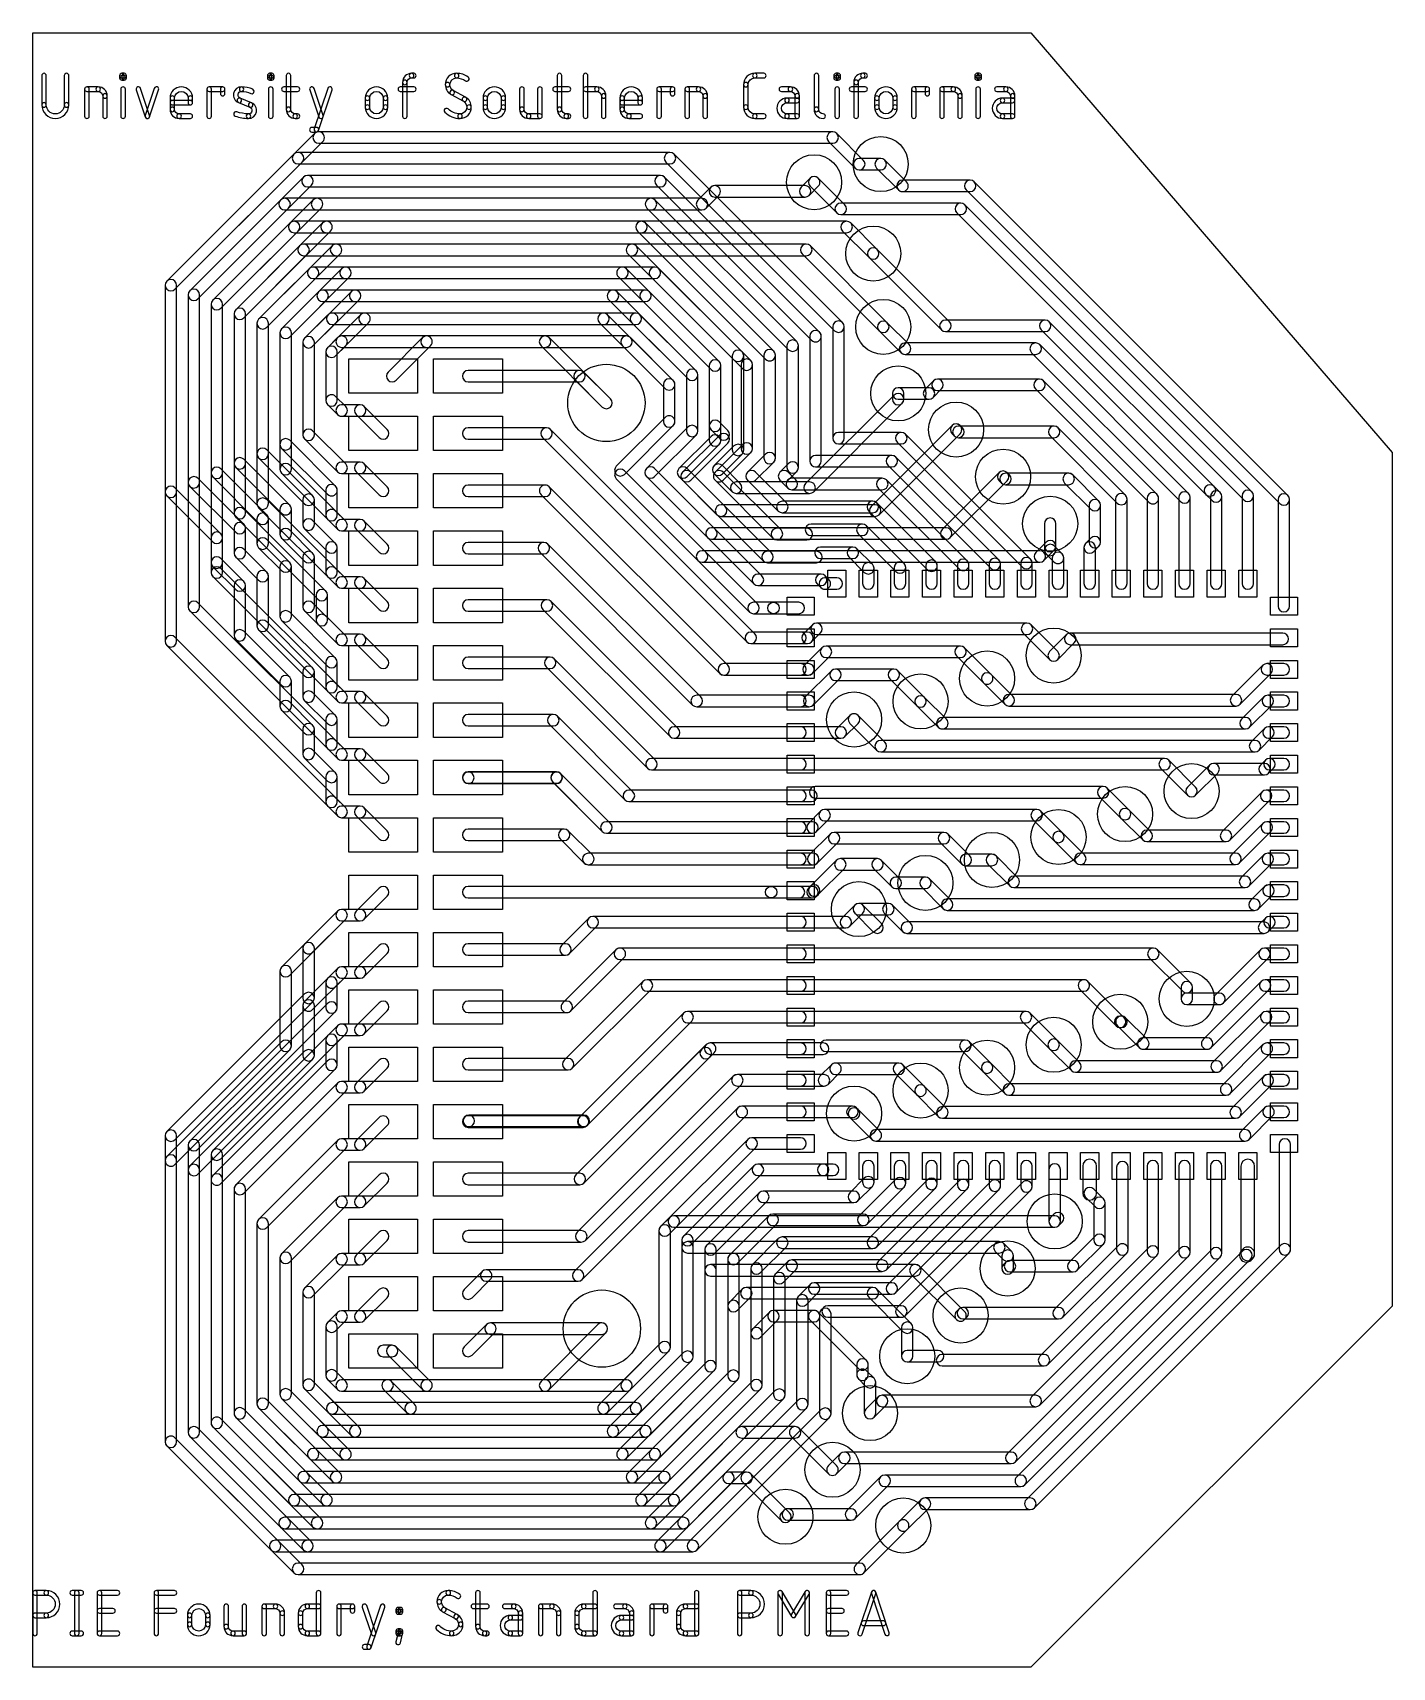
# Model space of a CAD drawing. Header units: millimetres. Extents: x 1 to 16.1, y 0 to 18.1.
import ezdxf

# ---------------------------------------------------------------- set-up
doc = ezdxf.new("R2010")
doc.units = ezdxf.units.MM
doc.header["$MEASUREMENT"] = 0
doc.layers.get('0').update_dxf_attribs({"linetype": 'CONTINUOUS'})
for name, color, linetype in [('1', 12, 'CONTINUOUS'), ('16', 132, 'CONTINUOUS'), ('18', 110, 'CONTINUOUS'), ('20', 31, 'CONTINUOUS'), ('21', 253, 'CONTINUOUS')]:
    doc.layers.add(name, color=color, linetype=linetype)

# ---------------------------------------------------------------- blocks, each defined once
blk = doc.blocks.new('RECT')
at = {"linetype": 'Continuous'}
blk.add_lwpolyline([(-0.5, 0.5), (0.5, 0.5), (0.5, -0.5), (-0.5, -0.5)], close=True, dxfattribs=at)
blk = doc.blocks.new('ROUNDV')
blk.add_circle((0, 0), 0.5)

msp = doc.modelspace()

# ---------------------------------------------------------------- linework, layer by layer
at = {"layer": '1'}
for points in [[(3.8923, 16.7554), (2.4852, 15.3483, 1), (2.575, 15.2585), (3.9821, 16.6656, 1)], [(8.0545, 16.647, 1), (8.0545, 16.774), (3.9372, 16.774, 1), (3.9372, 16.647)], [(8.0095, 16.6656), (9.8751, 14.8, 1), (9.9649, 14.8899), (8.0994, 16.7554, 1)], [(10.3417, 16.5998), (10.583, 16.3585, 1), (10.6728, 16.4483), (10.4315, 16.6896, 1)], [(3.9975, 16.5014), (2.7392, 15.2431, 1), (2.829, 15.1533), (4.0873, 16.4116, 1)], [(4.0424, 16.393), (7.9492, 16.393, 1), (7.9492, 16.52), (4.0424, 16.52, 1)], [(9.7109, 14.7846), (7.9941, 16.5014, 1), (7.9043, 16.4116), (9.6211, 14.6948, 1)], [(9.6051, 16.3989), (9.8995, 16.1045, 1), (9.9893, 16.1943), (9.6949, 16.4887, 1)], [(10.6279, 16.3399), (11.3783, 16.3399, 1), (11.3783, 16.4669), (10.6279, 16.4669, 1)], [(11.3334, 16.3585), (14.8051, 12.8868, 1), (14.8949, 12.9766), (11.4232, 16.4483, 1)], [(4.1027, 16.2474), (2.9932, 15.1379, 1), (3.083, 15.0481), (4.1925, 16.1576, 1)], [(4.1476, 16.139), (7.844, 16.139, 1), (7.844, 16.266), (4.1476, 16.266, 1)], [(9.4569, 14.6794), (7.8889, 16.2474, 1), (7.7991, 16.1576), (9.3671, 14.5896, 1)], [(11.2731, 16.0859, 1), (11.2731, 16.2129), (9.9444, 16.2129, 1), (9.9444, 16.0859)], [(14.4051, 12.9276, 1), (14.4949, 13.0174), (11.318, 16.1943, 1), (11.2282, 16.1045)], [(4.2079, 15.9934), (3.2472, 15.0327, 1), (3.337, 14.9429), (4.2977, 15.9036, 1)], [(4.2528, 15.885), (7.7388, 15.885, 1), (7.7388, 16.012), (4.2528, 16.012, 1)], [(7.6939, 15.9036), (9.1131, 14.4844, 1), (9.2029, 14.5742), (7.7837, 15.9934, 1)], [(4.3132, 15.7394), (3.5012, 14.9274, 1), (3.591, 14.8376), (4.403, 15.6496, 1)], [(7.6336, 15.631, 1), (7.6336, 15.758), (4.3581, 15.758, 1), (4.3581, 15.631)], [(8.9489, 14.469), (7.6785, 15.7394, 1), (7.5887, 15.6496), (8.8591, 14.3792, 1)], [(11.0582, 14.8102, 1), (11.148, 14.9), (10.349, 15.699, 1), (10.2592, 15.6092)], [(4.5082, 15.3956, 1), (4.4184, 15.4854), (3.7552, 14.8222, 1), (3.845, 14.7324)], [(7.5284, 15.377, 1), (7.5284, 15.504), (4.4633, 15.504, 1), (4.4633, 15.377)], [(7.4835, 15.3956), (8.5084, 14.3707, 1), (8.5982, 14.4605), (7.5733, 15.4854, 1)], [(2.5936, 15.3034, 1), (2.4666, 15.3034), (2.4666, 13.0158, 1), (2.5936, 13.0158)], [(2.8476, 15.1982, 1), (2.7206, 15.1982), (2.7206, 13.121, 1), (2.8476, 13.121)], [(4.6134, 15.1416, 1), (4.5236, 15.2314), (4.0092, 14.717, 1), (4.099, 14.6272)], [(4.5685, 15.123), (7.4232, 15.123, 1), (7.4232, 15.25), (4.5685, 15.25, 1)], [(7.3783, 15.1416), (8.2544, 14.2655, 1), (8.3442, 14.3553), (7.4681, 15.2314, 1)], [(3.1016, 15.093, 1), (2.9746, 15.093), (2.9746, 13.2262, 1), (3.1016, 13.2262)], [(3.3556, 14.9878, 1), (3.2286, 14.9878), (3.2286, 13.3315, 1), (3.3556, 13.3315)], [(3.6096, 14.8825, 1), (3.4826, 14.8825), (3.4826, 13.4367, 1), (3.6096, 13.4367)], [(4.353, 14.522), (4.7186, 14.8876, 1), (4.6288, 14.9774), (4.2632, 14.6118, 1)], [(4.6737, 14.869), (7.318, 14.869, 1), (7.318, 14.996), (4.6737, 14.996, 1)], [(8.0902, 14.2501), (7.3629, 14.9774, 1), (7.2731, 14.8876), (8.0004, 14.1603, 1)], [(9.8565, 13.6105, 1), (9.9835, 13.6105), (9.9835, 14.845, 1), (9.8565, 14.845)], [(10.7015, 14.646), (10.4602, 14.8873, 1), (10.3704, 14.7975), (10.6117, 14.5562, 1)], [(12.2081, 14.7916, 1), (12.2081, 14.9186), (11.1031, 14.9186, 1), (11.1031, 14.7916)], [(14.0765, 13.0765), (12.2531, 14.9, 1), (12.1632, 14.8102), (13.9867, 12.9867, 1)], [(3.8636, 14.7773, 1), (3.7366, 14.7773), (3.7366, 13.5419, 1), (3.8636, 13.5419)], [(4.1176, 13.6471), (4.1176, 14.6721, 1), (3.9906, 14.6721), (3.9906, 13.6471, 1)], [(5.0234, 14.2526), (5.4044, 14.6336, 1), (5.3146, 14.7234), (4.9336, 14.3424, 1)], [(5.3595, 14.615), (6.6715, 14.615, 1), (6.6715, 14.742), (5.3595, 14.742, 1)], [(6.7164, 14.7234, 1), (6.6266, 14.6336), (7.3051, 13.9551, 1), (7.3949, 14.0449)], [(9.3485, 14.6345), (9.3485, 13.2844, 1), (9.4755, 13.2844), (9.4755, 14.6345, 1)], [(9.6025, 14.7397), (9.6025, 13.3565, 1), (9.7295, 13.3565), (9.7295, 14.7397, 1)], [(10.6566, 14.5376), (12.1029, 14.5376, 1), (12.1029, 14.6646), (10.6566, 14.6646, 1)], [(13.7051, 12.9091, 1), (13.7949, 12.9989), (12.1478, 14.646, 1), (12.058, 14.5562)], [(4.3716, 14.0281), (4.3716, 14.5669, 1), (4.2446, 14.5669), (4.2446, 14.0281, 1)], [(8.8405, 13.4948, 1), (8.9675, 13.4948), (8.9675, 14.4241, 1), (8.8405, 14.4241)], [(9.0945, 14.5293), (9.0945, 13.3896, 1), (9.2215, 13.3896), (9.2215, 14.5293, 1)], [(8.2358, 14.3104), (8.2358, 13.6896, 1), (8.3628, 13.6896), (8.3628, 14.3104, 1)], [(8.4898, 13.7467, 1), (8.6168, 13.7467), (8.6168, 14.4156, 1), (8.4898, 14.4156)], [(7.9818, 14.2052), (7.9818, 13.7948, 1), (8.1088, 13.7948), (8.1088, 14.2052, 1)], [(10.5807, 14.0423), (10.9219, 14.0423, 1), (10.9219, 14.1693), (10.5807, 14.1693, 1)], [(10.9668, 14.0609), (11.061, 14.1551, 1), (10.9712, 14.2449), (10.877, 14.1507, 1)], [(11.0161, 14.1365), (12.1448, 14.1365, 1), (12.1448, 14.2635), (11.0161, 14.2635, 1)], [(13.4449, 12.9897), (12.1897, 14.2449, 1), (12.0999, 14.1551), (13.3551, 12.8999, 1)], [(4.4646, 13.9614), (4.353, 14.073, 1), (4.2632, 13.9832), (4.3748, 13.8716, 1)], [(4.6256, 13.98), (4.4197, 13.98, 1), (4.4197, 13.853), (4.6256, 13.853, 1)], [(4.5807, 13.8716), (4.8347, 13.6176, 1), (4.9245, 13.7074), (4.6705, 13.9614, 1)], [(8.0004, 13.8397), (7.4597, 13.299, 1), (7.5495, 13.2092), (8.0902, 13.7499, 1)], [(8.6051, 13.6051, 1), (8.6949, 13.6949), (8.5982, 13.7916, 1), (8.5084, 13.7018)], [(11.1764, 13.6598), (11.2019, 13.6342, 1), (11.2917, 13.724), (11.2662, 13.7496, 1)], [(4.353, 13.0788), (3.845, 13.5868, 1), (3.7552, 13.497), (4.2632, 12.989, 1)], [(4.099, 13.692, 1), (4.0092, 13.6022), (4.3748, 13.2366, 1), (4.4646, 13.3264)], [(5.8194, 13.599), (6.6875, 13.599, 1), (6.6875, 13.726), (5.8194, 13.726, 1)], [(8.9051, 11.3551, 1), (8.9949, 11.4449), (6.7324, 13.7074, 1), (6.6426, 13.6176)], [(7.7941, 13.2743, 1), (7.884, 13.1845), (8.3442, 13.6447, 1), (8.2544, 13.7345)], [(8.1939, 13.2337, 1), (8.2837, 13.1439), (8.6949, 13.5551, 1), (8.6051, 13.6449)], [(10.615, 13.547, 1), (10.615, 13.674), (9.92, 13.674, 1), (9.92, 13.547)], [(10.6599, 13.6554, 1), (10.5701, 13.5656), (11.9551, 12.1806, 1), (12.0449, 12.2704)], [(12.3065, 13.6156, 1), (12.3065, 13.7426), (11.2468, 13.7426, 1), (11.2468, 13.6156)], [(13.0949, 12.9805), (12.3514, 13.724, 1), (12.2616, 13.6342), (13.0051, 12.8907, 1)], [(3.845, 12.8684), (3.337, 13.3764, 1), (3.2472, 13.2866), (3.7552, 12.7786, 1)], [(4.099, 12.9736), (3.591, 13.4816, 1), (3.5012, 13.3918), (4.0092, 12.8838, 1)], [(8.6429, 13.1439), (8.9489, 13.4499, 1), (8.8591, 13.5397), (8.5531, 13.2337, 1)], [(8.9123, 13.2337, 1), (9.0021, 13.1439), (9.2029, 13.3447, 1), (9.1131, 13.4345)], [(9.666, 13.293), (10.5098, 13.293, 1), (10.5098, 13.42), (9.666, 13.42, 1)], [(10.5547, 13.4014, 1), (10.4649, 13.3116), (11.6051, 12.1714, 1), (11.6949, 12.2612)], [(3.083, 13.2711, 1), (2.9932, 13.1813), (3.5012, 12.6733, 1), (3.591, 12.7631)], [(4.6256, 13.345), (4.4197, 13.345, 1), (4.4197, 13.218), (4.6256, 13.218, 1)], [(4.6705, 13.3264, 1), (4.5807, 13.2366), (4.8347, 12.9826, 1), (4.9245, 13.0724)], [(7.4597, 13.1597), (8.9347, 11.6847, 1), (9.0245, 11.7745), (7.5495, 13.2495, 1)], [(8.983, 11.9956, 1), (9.0728, 12.0854), (7.884, 13.2743, 1), (7.7941, 13.1845)], [(9.0882, 12.2496, 1), (9.178, 12.3394), (8.2837, 13.2337, 1), (8.1939, 13.1439)], [(8.5531, 13.1439), (9.1934, 12.5036, 1), (9.2833, 12.5934), (8.6429, 13.2337, 1)], [(9.3425, 12.8934), (9.0021, 13.2337, 1), (8.9123, 13.1439), (9.2527, 12.8036, 1)], [(9.3671, 13.3293), (9.2716, 13.2337, 1), (9.3614, 13.1439), (9.4569, 13.2395, 1)], [(9.4477, 13.1474), (9.3614, 13.2337, 1), (9.2716, 13.1439), (9.3579, 13.0576, 1)], [(11.7228, 13.1134, 1), (11.8126, 13.2032), (11.787, 13.2287, 1), (11.6972, 13.1389)], [(11.7677, 13.0948), (12.4681, 13.0948, 1), (12.4681, 13.2218), (11.7677, 13.2218, 1)], [(12.7134, 12.8232, 1), (12.8032, 12.913), (12.513, 13.2032, 1), (12.4232, 13.1134)], [(2.575, 13.0607, 1), (2.4852, 12.9709), (2.9932, 12.4629, 1), (3.083, 12.5527)], [(2.829, 13.1659, 1), (2.7392, 13.0761), (3.2472, 12.5681, 1), (3.337, 12.6579)], [(4.3716, 12.7581), (4.3716, 13.0339, 1), (4.2446, 13.0339), (4.2446, 12.7581, 1)], [(6.6725, 12.964, 1), (6.6725, 13.091), (5.8194, 13.091, 1), (5.8194, 12.964)], [(6.6276, 12.9826), (8.6051, 11.0051, 1), (8.6949, 11.0949), (6.7174, 13.0724, 1)], [(9.4028, 13.039), (10.4045, 13.039, 1), (10.4045, 13.166), (9.4028, 13.166, 1)], [(11.3449, 12.2519), (10.4494, 13.1474, 1), (10.3596, 13.0576), (11.2551, 12.1621, 1)], [(13.9867, 12.9867), (14.0551, 12.9183, 1), (14.1449, 13.0082), (14.0765, 13.0765, 1)], [(14.3865, 12.9725), (14.3865, 12, 1), (14.5135, 12), (14.5135, 12.9725, 1)], [(3.8636, 12.8235, 1), (3.7366, 12.8235), (3.7366, 12.5477, 1), (3.8636, 12.5477)], [(4.1176, 12.6529), (4.1176, 12.9287, 1), (3.9906, 12.9287), (3.9906, 12.6529, 1)], [(9.2976, 12.785), (10.2993, 12.785, 1), (10.2993, 12.912), (9.2976, 12.912, 1)], [(10.9949, 12.2427), (10.3442, 12.8934, 1), (10.2544, 12.8036), (10.9051, 12.1529, 1)], [(12.6948, 12.4578, 1), (12.8218, 12.4578), (12.8218, 12.8681, 1), (12.6948, 12.8681)], [(12.9865, 12.9356), (12.9865, 12, 1), (13.1135, 12), (13.1135, 12.9356, 1)], [(13.3365, 12.9448), (13.3365, 12, 1), (13.4635, 12), (13.4635, 12.9448, 1)], [(13.6865, 12, 1), (13.8135, 12), (13.8135, 12.954, 1), (13.6865, 12.954)], [(14.0365, 12.9633), (14.0365, 12, 1), (14.1635, 12), (14.1635, 12.9633, 1)], [(14.7865, 12.9317), (14.7865, 11.75, 1), (14.9135, 11.75), (14.9135, 12.9317, 1)], [(3.3556, 12.613, 1), (3.2286, 12.613), (3.2286, 12.3372, 1), (3.3556, 12.3372)], [(3.6096, 12.7182, 1), (3.4826, 12.7182), (3.4826, 12.4425, 1), (3.6096, 12.4425)], [(4.099, 12.6978, 1), (4.0092, 12.608), (4.2632, 12.354, 1), (4.353, 12.4438)], [(4.2632, 12.7132), (4.3748, 12.6016, 1), (4.4646, 12.6914), (4.353, 12.803, 1)], [(4.6256, 12.71), (4.4197, 12.71, 1), (4.4197, 12.583), (4.6256, 12.583, 1)], [(4.6705, 12.6914, 1), (4.5807, 12.6016), (4.8347, 12.3476, 1), (4.9245, 12.4374)], [(12.1995, 12.3717, 1), (12.3265, 12.3717), (12.3265, 12.663, 1), (12.1995, 12.663)], [(3.1016, 12.5078, 1), (2.9746, 12.5078), (2.9746, 12.232, 1), (3.1016, 12.232)], [(3.5012, 12.3976), (3.7552, 12.1436, 1), (3.845, 12.2334), (3.591, 12.4874, 1)], [(3.7552, 12.5028), (4.0092, 12.2488, 1), (4.099, 12.3386), (3.845, 12.5926, 1)], [(9.2384, 12.485), (9.5699, 12.485, 1), (9.5699, 12.612), (9.2384, 12.612, 1)], [(10.1841, 12.531, 1), (10.1841, 12.658), (9.6159, 12.658, 1), (9.6159, 12.531)], [(10.1392, 12.5496), (10.5551, 12.1337, 1), (10.6449, 12.2235), (10.229, 12.6394, 1)], [(12.6551, 12.4444, 1), (12.7449, 12.3546), (12.8032, 12.4129, 1), (12.7134, 12.5027)], [(3.337, 12.3821, 1), (3.2472, 12.2923), (3.5012, 12.0383, 1), (3.591, 12.1281)], [(4.1176, 11.7421), (4.1176, 12.2937, 1), (3.9906, 12.2937), (3.9906, 11.7421, 1)], [(4.3716, 12.1231), (4.3716, 12.3989, 1), (4.2446, 12.3989), (4.2446, 12.1231, 1)], [(6.6575, 12.329, 1), (6.6575, 12.456), (5.8194, 12.456, 1), (5.8194, 12.329)], [(8.3051, 10.6551, 1), (8.3949, 10.7449), (6.7024, 12.4374, 1), (6.6126, 12.3476)], [(9.1331, 12.231), (9.6751, 12.231, 1), (9.6751, 12.358), (9.1331, 12.358, 1)], [(9.7211, 12.277), (10.0789, 12.277, 1), (10.0789, 12.404), (9.7211, 12.404, 1)], [(10.034, 12.2956), (10.2051, 12.1245, 1), (10.2949, 12.2143), (10.1238, 12.3854, 1)], [(12.3949, 12.3296), (12.3079, 12.4166, 1), (12.2181, 12.3268), (12.3051, 12.2398, 1)], [(12.4135, 12), (12.4135, 12.2847, 1), (12.2865, 12.2847), (12.2865, 12, 1)], [(12.6365, 12.3995), (12.6365, 12, 1), (12.7635, 12), (12.7635, 12.3995, 1)], [(3.083, 12.2769, 1), (2.9932, 12.1871), (3.2472, 11.9331, 1), (3.337, 12.0229)], [(3.6096, 12.0832, 1), (3.4826, 12.0832), (3.4826, 11.5317, 1), (3.6096, 11.5317)], [(3.8636, 12.1885, 1), (3.7366, 12.1885), (3.7366, 11.6369, 1), (3.8636, 11.6369)], [(4.353, 12.168, 1), (4.2632, 12.0782), (4.3748, 11.9666, 1), (4.4646, 12.0564)], [(10.1865, 12, 1), (10.3135, 12), (10.3135, 12.1694, 1), (10.1865, 12.1694)], [(10.5365, 12.1786), (10.5365, 12, 1), (10.6635, 12), (10.6635, 12.1786, 1)], [(11.0135, 12), (11.0135, 12.1978, 1), (10.8865, 12.1978), (10.8865, 12, 1)], [(11.3635, 12), (11.3635, 12.207, 1), (11.2365, 12.207), (11.2365, 12, 1)], [(11.7135, 12), (11.7135, 12.2163, 1), (11.5865, 12.2163), (11.5865, 12, 1)], [(12.0635, 12.2255, 1), (11.9365, 12.2255), (11.9365, 12, 1), (12.0635, 12)], [(3.3556, 11.978, 1), (3.2286, 11.978), (3.2286, 11.4265, 1), (3.3556, 11.4265)], [(4.4197, 12.075, 1), (4.4197, 11.948), (4.6256, 11.948, 1), (4.6256, 12.075)], [(4.6705, 12.0564, 1), (4.5807, 11.9666), (4.8347, 11.7126, 1), (4.9245, 11.8024)], [(9.7289, 11.977, 1), (9.7289, 12.104), (9.0279, 12.104, 1), (9.0279, 11.977)], [(9.8143, 12.0449), (9.7738, 12.0854, 1), (9.684, 11.9956), (9.7245, 11.9551, 1)], [(9.7694, 12.0635, 1), (9.7694, 11.9365), (9.9, 11.9365, 1), (9.9, 12.0635)], [(4.099, 11.787, 1), (4.0092, 11.6972), (4.3748, 11.3316, 1), (4.4646, 11.4214)], [(6.6925, 11.694, 1), (6.6925, 11.821), (5.8194, 11.821, 1), (5.8194, 11.694)], [(8.0551, 10.3051, 1), (8.1449, 10.3949), (6.7374, 11.8024, 1), (6.6476, 11.7126)], [(9.2, 11.6661, -1), (9.2, 11.7931, -1), (9.2, 11.6661), (9.4796, 11.6661, 1), (9.4796, 11.7931), (9.2, 11.7931), (8.9796, 11.7931, 1), (8.9796, 11.6661)], [(3.5012, 11.4868), (4.0092, 10.9788, 1), (4.099, 11.0686), (3.591, 11.5766, 1)], [(3.845, 11.6818, 1), (3.7552, 11.592), (4.2632, 11.084, 1), (4.353, 11.1738)], [(3.2472, 11.3816), (3.7552, 10.8736, 1), (3.845, 10.9634), (3.337, 11.4714, 1)], [(4.4197, 11.44, 1), (4.4197, 11.313), (4.6256, 11.313, 1), (4.6256, 11.44)], [(4.6705, 11.4214, 1), (4.5807, 11.3316), (4.8347, 11.0776, 1), (4.9245, 11.1674)], [(8.95, 11.3365), (9.5, 11.3365, 1), (9.5, 11.4635), (8.95, 11.4635, 1)], [(12.5302, 11.3421, 1), (12.4404, 11.4319), (12.2567, 11.2482, 1), (12.3465, 11.1584)], [(12.4853, 11.3235), (14.837, 11.3235, 1), (14.837, 11.4505), (12.4853, 11.4505, 1)], [(4.1176, 10.7479), (4.1176, 11.0237, 1), (3.9906, 11.0237), (3.9906, 10.7479, 1)], [(4.3716, 10.8531), (4.3716, 11.1289, 1), (4.2446, 11.1289), (4.2446, 10.8531, 1)], [(5.8194, 11.059), (6.7275, 11.059, 1), (6.7275, 11.186), (5.8194, 11.186, 1)], [(7.8051, 9.9551, 1), (7.8949, 10.0449), (6.7724, 11.1674, 1), (6.6826, 11.0776)], [(8.65, 10.9865), (9.5, 10.9865, 1), (9.5, 11.1135), (8.65, 11.1135, 1)], [(14.7071, 11.0051, 1), (14.6173, 11.0949), (14.2753, 10.7529, 1), (14.3651, 10.6631)], [(14.6622, 10.9865), (14.85, 10.9865, 1), (14.85, 11.1135), (14.6622, 11.1135, 1)], [(3.8636, 10.9185, 1), (3.7366, 10.9185), (3.7366, 10.6427, 1), (3.8636, 10.6427)], [(4.2632, 10.8082), (4.3748, 10.6966, 1), (4.4646, 10.7864), (4.353, 10.898, 1)], [(11.5201, 10.9044), (11.7614, 10.6631, 1), (11.8512, 10.7529), (11.6099, 10.9942, 1)], [(3.845, 10.6876, 1), (3.7552, 10.5978), (4.0092, 10.3438, 1), (4.099, 10.4336)], [(4.099, 10.7928, 1), (4.0092, 10.703), (4.2632, 10.449, 1), (4.353, 10.5388)], [(4.4197, 10.805, 1), (4.4197, 10.678), (4.6256, 10.678, 1), (4.6256, 10.805)], [(4.6705, 10.7864, 1), (4.5807, 10.6966), (4.8347, 10.4426, 1), (4.9245, 10.5324)], [(8.35, 10.6365), (9.5, 10.6365, 1), (9.5, 10.7635), (8.35, 10.7635, 1)], [(11.1146, 10.4989), (10.8733, 10.7402, 1), (10.7835, 10.6504), (11.0248, 10.4091, 1)], [(14.3202, 10.6445, 1), (14.3202, 10.7715), (11.8063, 10.7715, 1), (11.8063, 10.6445)], [(14.7163, 10.6551, 1), (14.6265, 10.7449), (14.3805, 10.4989, 1), (14.4703, 10.4091)], [(14.6714, 10.6365), (14.85, 10.6365, 1), (14.85, 10.7635), (14.6714, 10.7635, 1)], [(4.3716, 10.2181), (4.3716, 10.4939, 1), (4.2446, 10.4939), (4.2446, 10.2181, 1)], [(5.8194, 10.424), (6.7625, 10.424, 1), (6.7625, 10.551), (5.8194, 10.551, 1)], [(7.5551, 9.6051, 1), (7.6449, 9.6949), (6.8074, 10.5324, 1), (6.7176, 10.4426)], [(10.0469, 10.4504), (10.3422, 10.1551, 1), (10.432, 10.2449), (10.1367, 10.5402, 1)], [(11.0697, 10.3905), (14.4254, 10.3905, 1), (14.4254, 10.5175), (11.0697, 10.5175, 1)], [(4.1176, 10.1129), (4.1176, 10.3887, 1), (3.9906, 10.3887), (3.9906, 10.1129, 1)], [(8.1, 10.2865), (9.5, 10.2865, 1), (9.5, 10.4135), (8.1, 10.4135, 1)], [(14.7255, 10.3051, 1), (14.6357, 10.3949), (14.4857, 10.2449, 1), (14.5755, 10.1551)], [(14.6806, 10.2865), (14.85, 10.2865, 1), (14.85, 10.4135), (14.6806, 10.4135, 1)], [(4.099, 10.1578, 1), (4.0092, 10.068), (4.2632, 9.814, 1), (4.353, 9.9038)], [(4.2632, 10.1732), (4.3748, 10.0616, 1), (4.4646, 10.1514), (4.353, 10.263, 1)], [(4.6256, 10.17), (4.4197, 10.17, 1), (4.4197, 10.043), (4.6256, 10.043, 1)], [(4.9245, 9.8974), (4.6705, 10.1514, 1), (4.5807, 10.0616), (4.8347, 9.8076, 1)], [(10.3871, 10.1365), (14.5306, 10.1365, 1), (14.5306, 10.2635), (10.3871, 10.2635, 1)], [(9.5, 9.9365, 1), (9.5, 10.0635), (7.85, 10.0635, 1), (7.85, 9.9365)], [(14.1174, 9.9011, 1), (14.0276, 9.9909), (13.7834, 9.7467, 1), (13.8732, 9.6569)], [(14.6358, 9.8825, 1), (14.6358, 10.0095), (14.0725, 10.0095, 1), (14.0725, 9.8825)], [(14.7347, 9.9551, 1), (14.6449, 10.0449), (14.5909, 9.9909, 1), (14.6807, 9.9011)], [(14.85, 9.9365, 1), (14.85, 10.0635), (14.6898, 10.0635, 1), (14.6898, 9.9365)], [(4.3716, 9.5831), (4.3716, 9.8589, 1), (4.2446, 9.8589), (4.2446, 9.5831, 1)], [(5.8194, 9.789), (6.7975, 9.789, 1), (6.7975, 9.916), (5.8194, 9.916, 1)], [(6.7526, 9.8076), (7.3051, 9.2551, 1), (7.3949, 9.3449), (6.8424, 9.8974, 1)], [(4.2632, 9.5382), (4.3748, 9.4266, 1), (4.4646, 9.5164), (4.353, 9.628, 1)], [(7.6, 9.5865), (9.5, 9.5865, 1), (9.5, 9.7135), (7.6, 9.7135, 1)], [(14.6979, 9.6051, 1), (14.6081, 9.6949), (14.1646, 9.2514, 1), (14.2544, 9.1616)], [(14.653, 9.5865), (14.85, 9.5865, 1), (14.85, 9.7135), (14.653, 9.7135, 1)], [(4.6256, 9.535), (4.4197, 9.535, 1), (4.4197, 9.408), (4.6256, 9.408, 1)], [(4.6705, 9.5164, 1), (4.5807, 9.4266), (4.8347, 9.1726, 1), (4.9245, 9.2624)], [(13.0468, 9.4029), (13.2881, 9.1616, 1), (13.3779, 9.2514), (13.1366, 9.4927, 1)], [(5.8194, 9.154), (6.8825, 9.154, 1), (6.8825, 9.281), (5.8194, 9.281, 1)], [(7.1949, 8.9949), (6.9274, 9.2624, 1), (6.8376, 9.1726), (7.1051, 8.9051, 1)], [(7.35, 9.2365), (9.5, 9.2365, 1), (9.5, 9.3635), (7.35, 9.3635, 1)], [(12.6413, 8.9974), (12.4, 9.2387, 1), (12.3102, 9.1489), (12.5515, 8.9076, 1)], [(14.2095, 9.143, 1), (14.2095, 9.27), (13.333, 9.27, 1), (13.333, 9.143)], [(14.7071, 9.2551, 1), (14.6173, 9.3449), (14.2698, 8.9974, 1), (14.3596, 8.9076)], [(14.6622, 9.2365), (14.85, 9.2365, 1), (14.85, 9.3635), (14.6622, 9.3635, 1)], [(7.15, 8.8865), (9.5, 8.8865, 1), (9.5, 9.0135), (7.15, 9.0135, 1)], [(11.9047, 8.7434), (11.6634, 8.9847, 1), (11.5736, 8.8949), (11.8149, 8.6536, 1)], [(12.5964, 8.889), (14.3147, 8.889, 1), (14.3147, 9.016), (12.5964, 9.016, 1)], [(14.4648, 8.6536), (14.7163, 8.9051, 1), (14.6265, 8.9949), (14.375, 8.7434, 1)], [(14.6714, 8.8865), (14.85, 8.8865, 1), (14.85, 9.0135), (14.6714, 9.0135, 1)], [(11.0783, 8.3996, 1), (11.1681, 8.4894), (10.9268, 8.7307, 1), (10.837, 8.6409)], [(11.8598, 8.635), (14.4199, 8.635, 1), (14.4199, 8.762), (11.8598, 8.762, 1)], [(4.6705, 8.2836), (4.9245, 8.5376, 1), (4.8347, 8.6274), (4.5807, 8.3734, 1)], [(9.175, 8.519, -1), (9.175, 8.646, -1), (9.175, 8.519), (9.4825, 8.519, 1), (9.4825, 8.646), (9.175, 8.646), (5.8194, 8.646, 1), (5.8194, 8.519)], [(14.5251, 8.381, 1), (14.5251, 8.508), (11.1232, 8.508, 1), (11.1232, 8.381)], [(14.7255, 8.5551, 1), (14.6357, 8.6449), (14.4802, 8.4894, 1), (14.57, 8.3996)], [(14.6806, 8.5365), (14.85, 8.5365, 1), (14.85, 8.6635), (14.6806, 8.6635, 1)], [(4.099, 7.918), (4.4646, 8.2836, 1), (4.3748, 8.3734), (4.0092, 8.0078, 1)], [(4.4197, 8.392, 1), (4.4197, 8.265), (4.6256, 8.265, 1), (4.6256, 8.392)], [(10.1453, 8.3318), (10.4719, 8.3318, 1), (10.4719, 8.4588), (10.1453, 8.4588, 1)], [(10.3052, 8.1456, 1), (10.395, 8.2354), (10.1902, 8.4402, 1), (10.1004, 8.3504)], [(10.6318, 8.1456, 1), (10.7216, 8.2354), (10.5168, 8.4402, 1), (10.427, 8.3504)], [(7.2449, 8.2051, 1), (7.1551, 8.2949), (6.8526, 7.9924, 1), (6.9424, 7.9026)], [(9.5, 8.1865, 1), (9.5, 8.3135), (7.2, 8.3135, 1), (7.2, 8.1865)], [(14.6303, 8.127, 1), (14.6303, 8.254), (10.6767, 8.254, 1), (10.6767, 8.127)], [(14.7347, 8.2051, 1), (14.6449, 8.2949), (14.5854, 8.2354, 1), (14.6752, 8.1456)], [(14.85, 8.1865, 1), (14.85, 8.3135), (14.6898, 8.3135, 1), (14.6898, 8.1865)], [(4.1176, 7.4113), (4.1176, 7.9629, 1), (3.9906, 7.9629), (3.9906, 7.4113, 1)], [(4.6705, 7.6486), (4.9245, 7.9026, 1), (4.8347, 7.9924), (4.5807, 7.7384, 1)], [(6.8975, 7.884, 1), (6.8975, 8.011), (5.8194, 8.011, 1), (5.8194, 7.884)], [(6.9574, 7.2676), (7.5449, 7.8551, 1), (7.4551, 7.9449), (6.8676, 7.3574, 1)], [(7.5, 7.8365), (9.5, 7.8365, 1), (9.5, 7.9635), (7.5, 7.9635, 1)], [(14.5896, 7.9449), (14.0914, 7.4467, 1), (14.1812, 7.3569), (14.6794, 7.8551, 1)], [(14.6345, 7.8365), (14.85, 7.8365, 1), (14.85, 7.9635), (14.6345, 7.9635, 1)], [(4.353, 7.537), (4.4646, 7.6486, 1), (4.3748, 7.7384), (4.2632, 7.6268, 1)], [(4.2446, 7.5819), (4.2446, 7.3061, 1), (4.3716, 7.3061), (4.3716, 7.5819, 1)], [(4.6256, 7.757), (4.4197, 7.757, 1), (4.4197, 7.63), (4.6256, 7.63, 1)], [(7.8449, 7.5051, 1), (7.7551, 7.5949), (6.8826, 6.7224, 1), (6.9724, 6.6326)], [(7.8, 7.4865), (9.5, 7.4865, 1), (9.5, 7.6135), (7.8, 7.6135, 1)], [(14.5988, 7.5949), (13.9553, 6.9514, 1), (14.0451, 6.8616), (14.6886, 7.5051, 1)], [(14.6437, 7.4865), (14.85, 7.4865, 1), (14.85, 7.6135), (14.6437, 7.6135, 1)], [(2.4852, 5.9322, 1), (2.575, 5.8424), (4.099, 7.3664, 1), (4.0092, 7.4562)], [(13.7748, 7.3383), (14.1363, 7.3383, 1), (14.1363, 7.4653), (13.7748, 7.4653, 1)], [(4.2632, 7.351), (2.7392, 5.827, 1), (2.829, 5.7372), (4.353, 7.2612, 1)], [(4.5807, 7.1034, 1), (4.6705, 7.0136), (4.9245, 7.2676, 1), (4.8347, 7.3574)], [(6.9125, 7.249, 1), (6.9125, 7.376), (5.8194, 7.376, 1), (5.8194, 7.249)], [(7.1374, 5.9976), (8.2949, 7.1551, 1), (8.2051, 7.2449), (7.0476, 6.0874, 1)], [(8.25, 7.1365), (9.5, 7.1365, 1), (9.5, 7.2635), (8.25, 7.2635, 1)], [(14.1504, 6.6076), (14.6979, 7.1551, 1), (14.6081, 7.2449), (14.0606, 6.6974, 1)], [(14.653, 7.1365), (14.85, 7.1365, 1), (14.85, 7.2635), (14.653, 7.2635, 1)], [(4.3748, 7.1034), (2.9932, 5.7218, 1), (3.083, 5.632), (4.4646, 7.0136, 1)], [(4.6256, 7.122), (4.4197, 7.122, 1), (4.4197, 6.995), (4.6256, 6.995, 1)], [(13.0382, 7.0843), (13.0522, 7.0843, 1), (13.0522, 7.2113), (13.0382, 7.2113, 1)], [(13.0073, 7.1029), (13.2486, 6.8616, 1), (13.3384, 6.9514), (13.0971, 7.1927, 1)], [(8.5449, 6.8051, 1), (8.4551, 6.8949), (8.4051, 6.8449, 1), (8.4949, 6.7551)], [(8.5, 6.7865), (9.5, 6.7865, 1), (9.5, 6.9135), (8.5, 6.9135, 1)], [(12.2567, 6.8489), (12.498, 6.6076, 1), (12.5878, 6.6974), (12.3465, 6.9387, 1)], [(13.2935, 6.843), (14.0002, 6.843, 1), (14.0002, 6.97), (13.2935, 6.97, 1)], [(14.2556, 6.3536), (14.7071, 6.8051, 1), (14.6173, 6.8949), (14.1658, 6.4434, 1)], [(14.6622, 6.7865), (14.85, 6.7865, 1), (14.85, 6.9135), (14.6622, 6.9135, 1)], [(4.6705, 6.3786), (4.9245, 6.6326, 1), (4.8347, 6.7224), (4.5807, 6.4684, 1)], [(5.8194, 6.614), (6.9275, 6.614, 1), (6.9275, 6.741), (5.8194, 6.741, 1)], [(8.4949, 6.7551, 1), (8.4051, 6.8449), (7.0126, 5.4524, 1), (7.1024, 5.3626)], [(11.8512, 6.4434), (11.6099, 6.6847, 1), (11.5201, 6.5949), (11.7614, 6.3536, 1)], [(12.5429, 6.589), (14.1055, 6.589, 1), (14.1055, 6.716), (12.5429, 6.716, 1)], [(8.8449, 6.4551, 1), (8.7551, 6.5449), (7.0276, 4.8174, 1), (7.1174, 4.7276)], [(9.5, 6.4365, 1), (9.5, 6.5635), (8.8, 6.5635, 1), (8.8, 6.4365)], [(14.3608, 6.0996), (14.7163, 6.4551, 1), (14.6265, 6.5449), (14.271, 6.1894, 1)], [(14.85, 6.4365, 1), (14.85, 6.5635), (14.6714, 6.5635, 1), (14.6714, 6.4365)], [(3.337, 5.251), (4.4646, 6.3786, 1), (4.3748, 6.4684), (3.2472, 5.3408, 1)], [(4.6256, 6.487), (4.4197, 6.487, 1), (4.4197, 6.36), (4.6256, 6.36, 1)], [(11.1146, 6.1894), (10.8733, 6.4307, 1), (10.7835, 6.3409), (11.0248, 6.0996, 1)], [(11.8063, 6.335), (14.2107, 6.335, 1), (14.2107, 6.462), (11.8063, 6.462, 1)], [(7.0824, 4.2926), (8.8949, 6.1051, 1), (8.8051, 6.1949), (6.9926, 4.3824, 1)], [(8.85, 6.0865), (9.5, 6.0865, 1), (9.5, 6.2135), (8.85, 6.2135, 1)], [(10.0469, 6.0869), (10.2882, 5.8456, 1), (10.378, 5.9354), (10.1367, 6.1767, 1)], [(11.0697, 6.081), (14.3159, 6.081, 1), (14.3159, 6.208), (11.0697, 6.208, 1)], [(14.6357, 6.1949), (14.3762, 5.9354, 1), (14.466, 5.8456), (14.7255, 6.1051, 1)], [(14.6806, 6.0865), (14.85, 6.0865, 1), (14.85, 6.2135), (14.6806, 6.2135, 1)], [(4.6705, 5.7436), (4.9245, 5.9976, 1), (4.8347, 6.0874), (4.5807, 5.8334, 1)], [(5.8194, 5.979), (7.0925, 5.979, 1), (7.0925, 6.106), (5.8194, 6.106, 1)], [(2.4666, 2.4966, 1), (2.5936, 2.4966), (2.5936, 5.8873, 1), (2.4666, 5.8873)], [(2.7206, 2.6018, 1), (2.8476, 2.6018), (2.8476, 5.7821, 1), (2.7206, 5.7821)], [(3.5012, 4.9598, 1), (3.591, 4.87), (4.4646, 5.7436, 1), (4.3748, 5.8334)], [(4.4197, 5.852, 1), (4.4197, 5.725), (4.6256, 5.725, 1), (4.6256, 5.852)], [(8.9143, 5.8449), (7.9504, 4.881, 1), (8.0402, 4.7912), (9.0041, 5.7551, 1)], [(8.9592, 5.7365), (9.5, 5.7365, 1), (9.5, 5.8635), (8.9592, 5.8635, 1)], [(10.3331, 5.827), (14.4211, 5.827, 1), (14.4211, 5.954), (10.3331, 5.954, 1)], [(14.7965, 5.79), (14.7965, 4.6283, 1), (14.9235, 4.6283), (14.9235, 5.79, 1)], [(2.9746, 2.707, 1), (3.1016, 2.707), (3.1016, 5.6769, 1), (2.9746, 5.6769)], [(10.3135, 5.55, 1), (10.1865, 5.55), (10.1865, 5.3706, 1), (10.3135, 5.3706)], [(10.6635, 5.3614), (10.6635, 5.55, 1), (10.5365, 5.55), (10.5365, 5.3614, 1)], [(11.0135, 5.3522), (11.0135, 5.55, 1), (10.8865, 5.55), (10.8865, 5.3522, 1)], [(11.3635, 5.343), (11.3635, 5.55, 1), (11.2365, 5.55), (11.2365, 5.343, 1)], [(11.7135, 5.3337), (11.7135, 5.55, 1), (11.5865, 5.55), (11.5865, 5.3337, 1)], [(12.0635, 5.55, 1), (11.9365, 5.55), (11.9365, 5.3245, 1), (12.0635, 5.3245)], [(12.7762, 5.55, 1), (12.6238, 5.55), (12.6238, 5.2505, 1), (12.7762, 5.2505)], [(13.4635, 4.6052), (13.4635, 5.55, 1), (13.3365, 5.55), (13.3365, 4.6052, 1)], [(13.8135, 5.55, 1), (13.6865, 5.55), (13.6865, 4.596, 1), (13.8135, 4.596)], [(14.1635, 4.5868), (14.1635, 5.55, 1), (14.0365, 5.55), (14.0365, 4.5868, 1)], [(14.5262, 5.55, 1), (14.3738, 5.55), (14.3738, 4.5775, 1), (14.5262, 4.5775)], [(4.6705, 5.1086), (4.9245, 5.3626, 1), (4.8347, 5.4524), (4.5807, 5.1984, 1)], [(5.8194, 5.344), (7.0575, 5.344, 1), (7.0575, 5.471), (5.8194, 5.471, 1)], [(8.2044, 4.7758, 1), (8.2942, 4.686), (9.0728, 5.4646, 1), (8.983, 5.5544)], [(9.0279, 5.573, 1), (9.0279, 5.446), (9.75, 5.446, 1), (9.75, 5.573)], [(9.75, 5.573, 1), (9.75, 5.446), (9.8595, 5.446, 1), (9.8595, 5.573)], [(10.044, 5.2544, 1), (10.1338, 5.1646), (10.2949, 5.3257, 1), (10.2051, 5.4155)], [(12.3765, 4.937), (12.3765, 5.513, 1), (12.2495, 5.513), (12.2495, 4.937, 1)], [(13.1258, 4.6267), (13.1258, 5.5377, 1), (12.9988, 5.5377), (12.9988, 4.6267, 1)], [(3.2286, 2.8122, 1), (3.3556, 2.8122), (3.3556, 5.2959, 1), (3.2286, 5.2959)], [(9.132, 5.1646, 1), (9.0422, 5.2544), (8.4584, 4.6706, 1), (8.5482, 4.5808)], [(10.0889, 5.273), (9.0871, 5.273, 1), (9.0871, 5.146), (10.0889, 5.146, 1)], [(10.6449, 5.3165, 1), (10.5551, 5.4063), (10.1492, 5.0004, 1), (10.239, 4.9106)], [(10.9949, 5.3073, 1), (10.9051, 5.3971), (10.2544, 4.7464, 1), (10.3442, 4.6566)], [(11.3449, 5.2981, 1), (11.2551, 5.3879), (10.3596, 4.4924, 1), (10.4494, 4.4026)], [(11.6051, 5.3786), (10.4649, 4.2384, 1), (10.5547, 4.1486), (11.6949, 5.2888, 1)], [(11.9551, 5.3694), (10.5701, 3.9844, 1), (10.6599, 3.8946), (12.0449, 5.2796, 1)], [(12.8532, 5.1871), (12.7449, 5.2954, 1), (12.6551, 5.2056), (12.7634, 5.0973, 1)], [(3.7552, 4.5788, 1), (3.845, 4.489), (4.4646, 5.1086, 1), (4.3748, 5.1984)], [(4.6256, 5.217), (4.4197, 5.217, 1), (4.4197, 5.09), (4.6256, 5.09, 1)], [(12.8718, 4.7319), (12.8718, 5.1422, 1), (12.7448, 5.1422), (12.7448, 4.7319, 1)], [(3.4826, 2.9175, 1), (3.6096, 2.9175), (3.6096, 4.9149, 1), (3.4826, 4.9149)], [(8.0588, 3.5448), (8.0588, 4.8361, 1), (7.9318, 4.8361), (7.9318, 3.5448, 1)], [(8.8022, 4.4755), (9.2373, 4.9106, 1), (9.1474, 5.0004), (8.7124, 4.5654, 1)], [(10.1941, 5.019), (9.1924, 5.019, 1), (9.1924, 4.892), (10.1941, 4.892, 1)], [(12.2681, 4.9819, 1), (12.3579, 4.8921), (12.3949, 4.9292, 1), (12.3051, 5.019)], [(4.6705, 4.4736), (4.9245, 4.7276, 1), (4.8347, 4.8174), (4.5807, 4.5634, 1)], [(7.0725, 4.709, 1), (7.0725, 4.836), (5.8194, 4.836, 1), (5.8194, 4.709)], [(8.3128, 4.7309, 1), (8.1858, 4.7309), (8.1858, 3.4396, 1), (8.3128, 3.4396)], [(9.2527, 4.7464), (8.9664, 4.4601, 1), (9.0562, 4.3703), (9.3425, 4.6566, 1)], [(10.2993, 4.765), (9.2976, 4.765, 1), (9.2976, 4.638), (10.2993, 4.638, 1)], [(12.8532, 4.687, 1), (12.7634, 4.7768), (12.4732, 4.4866, 1), (12.563, 4.3968)], [(3.7366, 3.0227, 1), (3.8636, 3.0227), (3.8636, 4.5339, 1), (3.7366, 4.5339)], [(4.3748, 4.5634), (4.0092, 4.1978, 1), (4.099, 4.108), (4.4646, 4.4736, 1)], [(4.6256, 4.582), (4.4197, 4.582, 1), (4.4197, 4.455), (4.6256, 4.455, 1)], [(8.5668, 3.3344), (8.5668, 4.6257, 1), (8.4398, 4.6257), (8.4398, 3.3344, 1)], [(8.8208, 3.2292), (8.8208, 4.5205, 1), (8.6938, 4.5205), (8.6938, 3.2292, 1)], [(14.1449, 4.5419, 1), (14.0551, 4.6317), (11.7876, 2.3642, 1), (11.8774, 2.2744)], [(11.9826, 2.0204), (14.4799, 4.5176, 1), (14.3901, 4.6074), (11.8928, 2.1102, 1)], [(11.998, 1.8562, 1), (12.0878, 1.7664), (14.9049, 4.5834, 1), (14.8151, 4.6732)], [(13.7949, 4.5511, 1), (13.7051, 4.6409), (12.058, 2.9938, 1), (12.1478, 2.904)], [(12.2397, 3.3551), (13.4449, 4.5603, 1), (13.3551, 4.6501), (12.1499, 3.4449, 1)], [(13.1072, 4.5818, 1), (13.0174, 4.6716), (12.3116, 3.9658, 1), (12.4014, 3.876)], [(14.4889, 4.5087), (14.5039, 4.5237, 1), (14.3961, 4.6314), (14.3811, 4.6164, 1)], [(5.9745, 4.3824), (5.7745, 4.1824, 1), (5.8643, 4.0926), (6.0643, 4.2926, 1)], [(7.0375, 4.401), (6.0194, 4.401, 1), (6.0194, 4.274), (7.0375, 4.274, 1)], [(9.0748, 4.4152, 1), (8.9478, 4.4152), (8.9478, 3.124, 1), (9.0748, 3.124)], [(9.3579, 4.4924), (9.2204, 4.3549, 1), (9.3102, 4.2651), (9.4477, 4.4026, 1)], [(9.3288, 4.31, 1), (9.2018, 4.31), (9.2018, 3.0188, 1), (9.3288, 3.0188)], [(10.4045, 4.511), (9.4028, 4.511, 1), (9.4028, 4.384), (10.4045, 4.384, 1)], [(11.8626, 4.3968, 1), (11.7728, 4.4866), (11.7472, 4.4611, 1), (11.837, 4.3713)], [(12.5181, 4.3782, 1), (12.5181, 4.5052), (11.8177, 4.5052, 1), (11.8177, 4.3782)], [(4.1176, 3.1279), (4.1176, 4.1529, 1), (3.9906, 4.1529), (3.9906, 3.1279, 1)], [(4.6705, 3.8386), (4.9245, 4.0926, 1), (4.8347, 4.1824), (4.5807, 3.9284, 1)], [(9.6949, 4.1486, 1), (9.6051, 4.2384), (9.4744, 4.1077, 1), (9.5642, 4.0179)], [(9.65, 4.13), (10.5098, 4.13, 1), (10.5098, 4.257), (9.65, 4.257, 1)], [(9.5828, 2.9136), (9.5828, 4.0628, 1), (9.4558, 4.0628), (9.4558, 2.9136, 1)], [(9.8, 3.876), (10.615, 3.876, 1), (10.615, 4.003), (9.8, 4.003, 1)], [(11.3162, 3.8504), (11.3417, 3.876, 1), (11.2519, 3.9658), (11.2264, 3.9402, 1)], [(12.3565, 3.8574, 1), (12.3565, 3.9844), (11.2968, 3.9844, 1), (11.2968, 3.8574)], [(4.353, 3.727), (4.4646, 3.8386, 1), (4.3748, 3.9284), (4.2632, 3.8168, 1)], [(4.2446, 3.7719), (4.2446, 3.2331, 1), (4.3716, 3.2331), (4.3716, 3.7719, 1)], [(4.6256, 3.947), (4.4197, 3.947, 1), (4.4197, 3.82), (4.6256, 3.82, 1)], [(6.022, 3.7949), (5.7745, 3.5474, 1), (5.8643, 3.4576), (6.1118, 3.7051, 1)], [(7.3, 3.6865, 1), (7.3, 3.8135), (6.0669, 3.8135, 1), (6.0669, 3.6865)], [(9.8368, 2.8084), (9.8368, 3.9128, 1), (9.7098, 3.9128), (9.7098, 2.8084, 1)], [(8.0402, 3.4999, 1), (7.9504, 3.5897), (7.5271, 3.1664, 1), (7.6169, 3.0766)], [(7.7221, 2.8226), (8.2942, 3.3947, 1), (8.2044, 3.4845), (7.6323, 2.9124, 1)], [(11.0219, 3.3807, 1), (11.0219, 3.5077), (10.6807, 3.5077, 1), (10.6807, 3.3807)], [(11.0661, 3.4635, 1), (11.0661, 3.3365), (12.1948, 3.3365, 1), (12.1948, 3.4635)], [(4.4646, 3.1664), (4.353, 3.278, 1), (4.2632, 3.1882), (4.3748, 3.0766, 1)], [(8.5482, 3.2895, 1), (8.4584, 3.3793), (7.7375, 2.6584, 1), (7.8273, 2.5686)], [(8.7124, 3.2741), (7.8427, 2.4044, 1), (7.9325, 2.3146), (8.8022, 3.1843, 1)], [(4.2542, 2.6584), (3.845, 3.0676, 1), (3.7552, 2.9778), (4.1644, 2.5686, 1)], [(4.2696, 2.8226, 1), (4.3594, 2.9124), (4.099, 3.1728, 1), (4.0092, 3.083)], [(4.4197, 3.058), (7.572, 3.058, 1), (7.572, 3.185), (4.4197, 3.185, 1)], [(8.0377, 2.0606), (9.0562, 3.0791, 1), (8.9664, 3.1689), (7.9479, 2.1504, 1)], [(8.1429, 1.8066), (9.3102, 2.9739, 1), (9.2204, 3.0637), (8.0531, 1.8964, 1)], [(4.0592, 2.3146, 1), (4.149, 2.4044), (3.591, 2.9624, 1), (3.5012, 2.8726)], [(4.3145, 2.804), (7.6772, 2.804, 1), (7.6772, 2.931), (4.3145, 2.931, 1)], [(9.5642, 2.8687, 1), (9.4744, 2.9585), (8.1583, 1.6424, 1), (8.2481, 1.5526)], [(10.358, 2.9938), (10.2237, 2.8595, 1), (10.3135, 2.7697), (10.4478, 2.904, 1)], [(10.4029, 3.0124, 1), (10.4029, 2.8854), (12.1029, 2.8854, 1), (12.1029, 3.0124)], [(2.9932, 2.6621), (3.8487, 1.8066, 1), (3.9385, 1.8964), (3.083, 2.7519, 1)], [(3.2472, 2.7673), (3.9539, 2.0606, 1), (4.0437, 2.1504), (3.337, 2.8571, 1)], [(9.7284, 2.8533), (8.2635, 1.3884, 1), (8.3534, 1.2986), (9.8182, 2.7634, 1)], [(2.4852, 2.4517), (3.6383, 1.2986, 1), (3.7281, 1.3884), (2.575, 2.5415, 1)], [(2.7392, 2.5569), (3.7435, 1.5526, 1), (3.8333, 1.6424), (2.829, 2.6467, 1)], [(4.2093, 2.55), (7.7824, 2.55, 1), (7.7824, 2.677), (4.2093, 2.677, 1)], [(4.1041, 2.296), (7.8876, 2.296, 1), (7.8876, 2.423), (4.1041, 2.423, 1)], [(9.8983, 2.1431), (10.0296, 2.2744, 1), (9.9398, 2.3642), (9.8085, 2.2329, 1)], [(11.8325, 2.3828), (9.9847, 2.3828, 1), (9.9847, 2.2558), (11.8325, 2.2558, 1)], [(3.9988, 2.042), (7.9928, 2.042, 1), (7.9928, 2.169), (3.9988, 2.169, 1)], [(10.1035, 1.6478), (10.476, 2.0204, 1), (10.3862, 2.1102), (10.0137, 1.7376, 1)], [(10.4311, 2.0018), (11.9377, 2.0018, 1), (11.9377, 2.1288), (10.4311, 2.1288, 1)], [(3.8936, 1.788), (8.098, 1.788, 1), (8.098, 1.915), (3.8936, 1.915, 1)], [(10.8327, 1.8562), (10.5914, 1.6149, 1), (10.6812, 1.5251), (10.9225, 1.7664, 1)], [(10.8776, 1.7478), (12.0429, 1.7478, 1), (12.0429, 1.8748), (10.8776, 1.8748, 1)], [(3.7884, 1.534), (8.2032, 1.534, 1), (8.2032, 1.661), (3.7884, 1.661, 1)], [(9.403, 1.6478, 1), (9.3132, 1.7376), (9.2877, 1.7121, 1), (9.3775, 1.6223)], [(9.3581, 1.6292), (10.0586, 1.6292, 1), (10.0586, 1.7562), (9.3581, 1.7562, 1)], [(3.6832, 1.28), (8.3085, 1.28, 1), (8.3085, 1.407), (3.6832, 1.407, 1)]]:
    msp.add_lwpolyline(points, format="xyb", close=True, dxfattribs=at)
at = {"layer": '1', "linetype": 'Continuous'}
for points in [[(5.2606, 14.488), (5.2606, 14.107), (4.4986, 14.107), (4.4986, 14.488)], [(6.2004, 14.488), (6.2004, 14.107), (5.4384, 14.107), (5.4384, 14.488)], [(5.2606, 13.853), (5.2606, 13.472), (4.4986, 13.472), (4.4986, 13.853)], [(6.2004, 13.853), (6.2004, 13.472), (5.4384, 13.472), (5.4384, 13.853)], [(5.2606, 13.218), (5.2606, 12.837), (4.4986, 12.837), (4.4986, 13.218)], [(6.2004, 13.218), (6.2004, 12.837), (5.4384, 12.837), (5.4384, 13.218)], [(5.2606, 12.583), (5.2606, 12.202), (4.4986, 12.202), (4.4986, 12.583)], [(6.2004, 12.583), (6.2004, 12.202), (5.4384, 12.202), (5.4384, 12.583)], [(9.8, 11.85), (9.8, 12.15), (10, 12.15), (10, 11.85)], [(10.15, 11.85), (10.15, 12.15), (10.35, 12.15), (10.35, 11.85)], [(10.5, 11.85), (10.5, 12.15), (10.7, 12.15), (10.7, 11.85)], [(10.85, 11.85), (10.85, 12.15), (11.05, 12.15), (11.05, 11.85)], [(11.2, 11.85), (11.2, 12.15), (11.4, 12.15), (11.4, 11.85)], [(11.55, 11.85), (11.55, 12.15), (11.75, 12.15), (11.75, 11.85)], [(11.9, 11.85), (11.9, 12.15), (12.1, 12.15), (12.1, 11.85)], [(12.25, 11.85), (12.25, 12.15), (12.45, 12.15), (12.45, 11.85)], [(12.6, 11.85), (12.6, 12.15), (12.8, 12.15), (12.8, 11.85)], [(12.95, 11.85), (12.95, 12.15), (13.15, 12.15), (13.15, 11.85)], [(13.3, 11.85), (13.3, 12.15), (13.5, 12.15), (13.5, 11.85)], [(13.65, 11.85), (13.65, 12.15), (13.85, 12.15), (13.85, 11.85)], [(14, 11.85), (14, 12.15), (14.2, 12.15), (14.2, 11.85)], [(14.35, 11.85), (14.35, 12.15), (14.55, 12.15), (14.55, 11.85)], [(5.2606, 11.948), (5.2606, 11.567), (4.4986, 11.567), (4.4986, 11.948)], [(6.2004, 11.948), (6.2004, 11.567), (5.4384, 11.567), (5.4384, 11.948)], [(9.35, 11.85), (9.65, 11.85), (9.65, 11.65), (9.35, 11.65)], [(14.7, 11.85), (15, 11.85), (15, 11.65), (14.7, 11.65)], [(9.35, 11.5), (9.65, 11.5), (9.65, 11.3), (9.35, 11.3)], [(14.7, 11.5), (15, 11.5), (15, 11.3), (14.7, 11.3)], [(5.2606, 11.313), (5.2606, 10.932), (4.4986, 10.932), (4.4986, 11.313)], [(6.2004, 11.313), (6.2004, 10.932), (5.4384, 10.932), (5.4384, 11.313)], [(9.35, 11.15), (9.65, 11.15), (9.65, 10.95), (9.35, 10.95)], [(14.7, 11.15), (15, 11.15), (15, 10.95), (14.7, 10.95)], [(9.35, 10.8), (9.65, 10.8), (9.65, 10.6), (9.35, 10.6)], [(14.7, 10.8), (15, 10.8), (15, 10.6), (14.7, 10.6)], [(5.2606, 10.678), (5.2606, 10.297), (4.4986, 10.297), (4.4986, 10.678)], [(6.2004, 10.678), (6.2004, 10.297), (5.4384, 10.297), (5.4384, 10.678)], [(9.35, 10.45), (9.65, 10.45), (9.65, 10.25), (9.35, 10.25)], [(14.7, 10.45), (15, 10.45), (15, 10.25), (14.7, 10.25)], [(5.2606, 10.043), (5.2606, 9.662), (4.4986, 9.662), (4.4986, 10.043)], [(6.2004, 10.043), (6.2004, 9.662), (5.4384, 9.662), (5.4384, 10.043)], [(9.35, 10.1), (9.65, 10.1), (9.65, 9.9), (9.35, 9.9)], [(14.7, 10.1), (15, 10.1), (15, 9.9), (14.7, 9.9)], [(9.35, 9.75), (9.65, 9.75), (9.65, 9.55), (9.35, 9.55)], [(14.7, 9.75), (15, 9.75), (15, 9.55), (14.7, 9.55)], [(5.2606, 9.408), (5.2606, 9.027), (4.4986, 9.027), (4.4986, 9.408)], [(6.2004, 9.408), (6.2004, 9.027), (5.4384, 9.027), (5.4384, 9.408)], [(9.35, 9.4), (9.65, 9.4), (9.65, 9.2), (9.35, 9.2)], [(14.7, 9.4), (15, 9.4), (15, 9.2), (14.7, 9.2)], [(9.35, 9.05), (9.65, 9.05), (9.65, 8.85), (9.35, 8.85)], [(14.7, 9.05), (15, 9.05), (15, 8.85), (14.7, 8.85)], [(5.2606, 8.773), (5.2606, 8.392), (4.4986, 8.392), (4.4986, 8.773)], [(6.2004, 8.773), (6.2004, 8.392), (5.4384, 8.392), (5.4384, 8.773)], [(9.35, 8.7), (9.65, 8.7), (9.65, 8.5), (9.35, 8.5)], [(14.7, 8.7), (15, 8.7), (15, 8.5), (14.7, 8.5)], [(9.35, 8.35), (9.65, 8.35), (9.65, 8.15), (9.35, 8.15)], [(14.7, 8.35), (15, 8.35), (15, 8.15), (14.7, 8.15)], [(5.2606, 8.138), (5.2606, 7.757), (4.4986, 7.757), (4.4986, 8.138)], [(6.2004, 8.138), (6.2004, 7.757), (5.4384, 7.757), (5.4384, 8.138)], [(9.35, 8), (9.65, 8), (9.65, 7.8), (9.35, 7.8)], [(14.7, 8), (15, 8), (15, 7.8), (14.7, 7.8)], [(9.35, 7.65), (9.65, 7.65), (9.65, 7.45), (9.35, 7.45)], [(14.7, 7.65), (15, 7.65), (15, 7.45), (14.7, 7.45)], [(5.2606, 7.503), (5.2606, 7.122), (4.4986, 7.122), (4.4986, 7.503)], [(6.2004, 7.503), (6.2004, 7.122), (5.4384, 7.122), (5.4384, 7.503)], [(9.35, 7.3), (9.65, 7.3), (9.65, 7.1), (9.35, 7.1)], [(14.7, 7.3), (15, 7.3), (15, 7.1), (14.7, 7.1)], [(9.35, 6.95), (9.65, 6.95), (9.65, 6.75), (9.35, 6.75)], [(14.7, 6.95), (15, 6.95), (15, 6.75), (14.7, 6.75)], [(5.2606, 6.868), (5.2606, 6.487), (4.4986, 6.487), (4.4986, 6.868)], [(6.2004, 6.868), (6.2004, 6.487), (5.4384, 6.487), (5.4384, 6.868)], [(9.35, 6.6), (9.65, 6.6), (9.65, 6.4), (9.35, 6.4)], [(14.7, 6.6), (15, 6.6), (15, 6.4), (14.7, 6.4)], [(5.2606, 6.233), (5.2606, 5.852), (4.4986, 5.852), (4.4986, 6.233)], [(6.2004, 6.233), (6.2004, 5.852), (5.4384, 5.852), (5.4384, 6.233)], [(9.35, 6.25), (9.65, 6.25), (9.65, 6.05), (9.35, 6.05)], [(14.7, 6.25), (15, 6.25), (15, 6.05), (14.7, 6.05)], [(9.35, 5.9), (9.65, 5.9), (9.65, 5.7), (9.35, 5.7)], [(14.7, 5.9), (15, 5.9), (15, 5.7), (14.7, 5.7)], [(9.8, 5.4), (9.8, 5.7), (10, 5.7), (10, 5.4)], [(10.15, 5.4), (10.15, 5.7), (10.35, 5.7), (10.35, 5.4)], [(10.5, 5.4), (10.5, 5.7), (10.7, 5.7), (10.7, 5.4)], [(10.85, 5.4), (10.85, 5.7), (11.05, 5.7), (11.05, 5.4)], [(11.2, 5.4), (11.2, 5.7), (11.4, 5.7), (11.4, 5.4)], [(11.55, 5.4), (11.55, 5.7), (11.75, 5.7), (11.75, 5.4)], [(11.9, 5.4), (11.9, 5.7), (12.1, 5.7), (12.1, 5.4)], [(12.25, 5.4), (12.25, 5.7), (12.45, 5.7), (12.45, 5.4)], [(12.6, 5.4), (12.6, 5.7), (12.8, 5.7), (12.8, 5.4)], [(12.95, 5.4), (12.95, 5.7), (13.15, 5.7), (13.15, 5.4)], [(13.3, 5.4), (13.3, 5.7), (13.5, 5.7), (13.5, 5.4)], [(13.65, 5.4), (13.65, 5.7), (13.85, 5.7), (13.85, 5.4)], [(14, 5.4), (14, 5.7), (14.2, 5.7), (14.2, 5.4)], [(14.35, 5.4), (14.35, 5.7), (14.55, 5.7), (14.55, 5.4)], [(5.2606, 5.598), (5.2606, 5.217), (4.4986, 5.217), (4.4986, 5.598)], [(6.2004, 5.598), (6.2004, 5.217), (5.4384, 5.217), (5.4384, 5.598)], [(5.2606, 4.963), (5.2606, 4.582), (4.4986, 4.582), (4.4986, 4.963)], [(6.2004, 4.963), (6.2004, 4.582), (5.4384, 4.582), (5.4384, 4.963)], [(5.2606, 4.328), (5.2606, 3.947), (4.4986, 3.947), (4.4986, 4.328)], [(6.2004, 4.328), (6.2004, 3.947), (5.4384, 3.947), (5.4384, 4.328)], [(5.2606, 3.693), (5.2606, 3.312), (4.4986, 3.312), (4.4986, 3.693)], [(6.2004, 3.693), (6.2004, 3.312), (5.4384, 3.312), (5.4384, 3.693)]]:
    msp.add_lwpolyline(points, close=True, dxfattribs=at)
at = {"layer": '16'}
for points in [[(2.575, 15.2585), (4.2107, 16.8942, 1), (4.1209, 16.984), (2.4852, 15.3483, 1)], [(4.1658, 16.8756), (9.8552, 16.8756, 1), (9.8552, 17.0026), (4.1658, 17.0026, 1)], [(9.8103, 16.8942), (10.1047, 16.5998, 1), (10.1945, 16.6896), (9.9001, 16.984, 1)], [(10.1496, 16.5812), (10.3866, 16.5812, 1), (10.3866, 16.7082), (10.1496, 16.7082, 1)], [(9.5949, 16.2989), (9.6949, 16.3989, 1), (9.6051, 16.4887), (9.5051, 16.3887, 1)], [(8.5051, 16.3887), (8.3638, 16.2474, 1), (8.4536, 16.1576), (8.5949, 16.2989, 1)], [(9.55, 16.4073), (8.55, 16.4073, 1), (8.55, 16.2803), (9.55, 16.2803, 1)], [(2.829, 15.1533), (3.8333, 16.1576, 1), (3.7435, 16.2474), (2.7392, 15.2431, 1)], [(3.7884, 16.139), (8.4087, 16.139, 1), (8.4087, 16.266), (3.7884, 16.266, 1)], [(3.083, 15.0481), (3.9385, 15.9036, 1), (3.8487, 15.9934), (2.9932, 15.1379, 1)], [(3.8936, 15.885), (10.0097, 15.885, 1), (10.0097, 16.012), (3.8936, 16.012, 1)], [(9.9648, 15.9036), (10.2592, 15.6092, 1), (10.349, 15.699), (10.0546, 15.9934, 1)], [(3.337, 14.9429), (4.0437, 15.6496, 1), (3.9539, 15.7394), (3.2472, 15.0327, 1)], [(3.9988, 15.631), (9.5632, 15.631, 1), (9.5632, 15.758), (3.9988, 15.758, 1)], [(9.5183, 15.6496), (10.3704, 14.7975, 1), (10.4602, 14.8873), (9.6081, 15.7394, 1)], [(3.591, 14.8376), (4.149, 15.3956, 1), (4.0592, 15.4854), (3.5012, 14.9274, 1)], [(4.1041, 15.377), (7.8876, 15.377, 1), (7.8876, 15.504), (4.1041, 15.504, 1)], [(7.8427, 15.3956), (8.7624, 14.4759, 1), (8.8522, 14.5657), (7.9325, 15.4854, 1)], [(2.5936, 11.3611), (2.5936, 15.3034, 1), (2.4666, 15.3034), (2.4666, 11.3611, 1)], [(2.8476, 11.7421), (2.8476, 15.1982, 1), (2.7206, 15.1982), (2.7206, 11.7421, 1)], [(3.845, 14.7324), (4.2542, 15.1416, 1), (4.1644, 15.2314), (3.7552, 14.8222, 1)], [(4.2093, 15.123), (7.7824, 15.123, 1), (7.7824, 15.25), (4.2093, 15.25, 1)], [(7.7375, 15.1416), (8.5084, 14.3707, 1), (8.5982, 14.4605), (7.8273, 15.2314, 1)], [(3.1016, 12.1231), (3.1016, 15.093, 1), (2.9746, 15.093), (2.9746, 12.1231, 1)], [(3.3556, 12.7799), (3.3556, 14.9878, 1), (3.2286, 14.9878), (3.2286, 12.7799, 1)], [(3.6096, 12.8851), (3.6096, 14.8825, 1), (3.4826, 14.8825), (3.4826, 12.8851, 1)], [(4.099, 14.6272), (4.3594, 14.8876, 1), (4.2696, 14.9774), (4.0092, 14.717, 1)], [(4.3145, 14.869), (7.6772, 14.869, 1), (7.6772, 14.996), (4.3145, 14.996, 1)], [(7.6323, 14.8876), (8.2544, 14.2655, 1), (8.3442, 14.3553), (7.7221, 14.9774, 1)], [(3.8636, 13.2661), (3.8636, 14.7773, 1), (3.7366, 14.7773), (3.7366, 13.2661, 1)], [(4.1176, 13.6471), (4.1176, 14.6721, 1), (3.9906, 14.6721), (3.9906, 13.6471, 1)], [(4.353, 14.522), (4.4646, 14.6336, 1), (4.3748, 14.7234), (4.2632, 14.6118, 1)], [(4.4197, 14.615), (7.572, 14.615, 1), (7.572, 14.742), (4.4197, 14.742, 1)], [(7.5271, 14.6336), (8.0004, 14.1603, 1), (8.0902, 14.2501), (7.6169, 14.7234, 1)], [(4.3716, 14.0281), (4.3716, 14.5669, 1), (4.2446, 14.5669), (4.2446, 14.0281, 1)], [(8.7438, 14.5208), (8.7438, 13.4792, 1), (8.8708, 13.4792), (8.8708, 14.5208, 1)], [(5.8194, 14.234), (7.0525, 14.234, 1), (7.0525, 14.361), (5.8194, 14.361, 1)], [(7.0076, 14.2526), (7.3051, 13.9551, 1), (7.3949, 14.0449), (7.0974, 14.3424, 1)], [(8.2358, 14.3104), (8.2358, 13.6896, 1), (8.3628, 13.6896), (8.3628, 14.3104, 1)], [(8.4898, 14.4156), (8.4898, 13.5844, 1), (8.6168, 13.5844), (8.6168, 14.4156, 1)], [(7.9818, 14.2052), (7.9818, 13.7948, 1), (8.1088, 13.7948), (8.1088, 14.2052, 1)], [(10.6442, 14.0427), (10.6442, 14.1058, 1), (10.5172, 14.1058), (10.5172, 14.0427, 1)], [(4.4646, 13.9614), (4.353, 14.073, 1), (4.2632, 13.9832), (4.3748, 13.8716, 1)], [(4.6256, 13.98), (4.4197, 13.98, 1), (4.4197, 13.853), (4.6256, 13.853, 1)], [(4.9245, 13.7074), (4.6705, 13.9614, 1), (4.5807, 13.8716), (4.8347, 13.6176, 1)], [(9.6449, 13.0171), (10.6256, 13.9978, 1), (10.5358, 14.0876), (9.5551, 13.1069, 1)], [(8.0004, 13.8397), (7.4597, 13.299, 1), (7.5495, 13.2092), (8.0902, 13.7499, 1)], [(10.3695, 12.7631), (11.2662, 13.6598, 1), (11.1764, 13.7496), (10.2797, 12.8529, 1)], [(4.4646, 13.3264), (4.099, 13.692, 1), (4.0092, 13.6022), (4.3748, 13.2366, 1)], [(5.8194, 13.599), (6.6875, 13.599, 1), (6.6875, 13.726), (5.8194, 13.726, 1)], [(6.6426, 13.6176), (8.9051, 11.3551, 1), (8.9949, 11.4449), (6.7324, 13.7074, 1)], [(8.2544, 13.7345), (7.7941, 13.2743, 1), (7.884, 13.1845), (8.3442, 13.6447, 1)], [(8.5084, 13.6293), (8.1534, 13.2743, 1), (8.2432, 13.1845), (8.5982, 13.5395, 1)], [(8.7624, 13.5241), (8.5441, 13.3059, 1), (8.634, 13.216), (8.8522, 13.4343, 1)], [(4.4646, 12.6914), (3.845, 13.311, 1), (3.7552, 13.2212), (4.3748, 12.6016, 1)], [(4.6256, 13.345), (4.4197, 13.345, 1), (4.4197, 13.218), (4.6256, 13.218, 1)], [(4.9245, 13.0724), (4.6705, 13.3264, 1), (4.5807, 13.2366), (4.8347, 12.9826, 1)], [(7.4597, 13.1597), (8.3643, 12.2551, 1), (8.4541, 12.3449), (7.5495, 13.2495, 1)], [(7.7941, 13.1845), (8.4695, 12.5091, 1), (8.5593, 12.5989), (7.884, 13.2743, 1)], [(8.1534, 13.1845), (8.5747, 12.7631, 1), (8.6645, 12.8529), (8.2432, 13.2743, 1)], [(8.5441, 13.216), (8.7431, 13.0171, 1), (8.8329, 13.1069), (8.634, 13.3059, 1)], [(11.1572, 12.5091), (11.787, 13.1389, 1), (11.6972, 13.2287), (11.0674, 12.5989, 1)], [(5.8194, 12.964), (6.6725, 12.964, 1), (6.6725, 13.091), (5.8194, 13.091, 1)], [(6.6276, 12.9826), (8.6051, 11.0051, 1), (8.6949, 11.0949), (6.7174, 13.0724, 1)], [(8.788, 12.9985), (9.6, 12.9985, 1), (9.6, 13.1255), (8.788, 13.1255, 1)], [(4.4646, 12.0564), (3.591, 12.93, 1), (3.5012, 12.8402), (4.3748, 11.9666, 1)], [(8.6196, 12.7445), (10.3246, 12.7445, 1), (10.3246, 12.8715), (8.6196, 12.8715, 1)], [(4.2449, 11.9169), (3.337, 12.8248, 1), (3.2472, 12.735), (4.1551, 11.8271, 1)], [(4.6256, 12.71), (4.4197, 12.71, 1), (4.4197, 12.583), (4.6256, 12.583, 1)], [(4.9245, 12.4374), (4.6705, 12.6914, 1), (4.5807, 12.6016), (4.8347, 12.3476, 1)], [(12.3265, 12.4136), (12.3265, 12.663, 1), (12.1995, 12.663), (12.1995, 12.4136, 1)], [(8.5144, 12.4905), (11.1123, 12.4905, 1), (11.1123, 12.6175), (8.5144, 12.6175, 1)], [(5.8194, 12.329), (6.6575, 12.329, 1), (6.6575, 12.456), (5.8194, 12.456, 1)], [(6.6126, 12.3476), (8.3051, 10.6551, 1), (8.3949, 10.7449), (6.7024, 12.4374, 1)], [(8.4092, 12.2365), (12.1493, 12.2365, 1), (12.1493, 12.3635), (8.4092, 12.3635, 1)], [(12.1942, 12.2551), (12.3079, 12.3687, 1), (12.2181, 12.4585), (12.1044, 12.3449, 1)], [(4.4646, 10.7864), (3.083, 12.168, 1), (2.9932, 12.0782), (4.3748, 10.6966, 1)], [(4.6256, 12.075), (4.4197, 12.075, 1), (4.4197, 11.948), (4.6256, 11.948, 1)], [(4.9245, 11.8024), (4.6705, 12.0564, 1), (4.5807, 11.9666), (4.8347, 11.7126, 1)], [(4.4646, 10.1514), (2.829, 11.787, 1), (2.7392, 11.6972), (4.3748, 10.0616, 1)], [(4.2635, 11.5962), (4.2635, 11.872, 1), (4.1365, 11.872), (4.1365, 11.5962, 1)], [(5.8194, 11.694), (6.6925, 11.694, 1), (6.6925, 11.821), (5.8194, 11.821, 1)], [(6.6476, 11.7126), (8.0551, 10.3051, 1), (8.1449, 10.3949), (6.7374, 11.8024, 1)], [(4.4646, 11.4214), (4.2449, 11.6411, 1), (4.1551, 11.5513), (4.3748, 11.3316, 1)], [(4.4646, 9.5164), (2.575, 11.406, 1), (2.4852, 11.3162), (4.3748, 9.4266, 1)], [(4.6256, 11.44), (4.4197, 11.44, 1), (4.4197, 11.313), (4.6256, 11.313, 1)], [(4.9245, 11.1674), (4.6705, 11.4214, 1), (4.5807, 11.3316), (4.8347, 11.0776, 1)], [(8.95, 11.3365), (9.5776, 11.3365, 1), (9.5776, 11.4635), (8.95, 11.4635, 1)], [(9.6225, 11.3551), (9.7211, 11.4537, 1), (9.6313, 11.5435), (9.5327, 11.4449, 1)], [(9.6762, 11.4351), (12.0063, 11.4351, 1), (12.0063, 11.5621), (9.6762, 11.5621, 1)], [(11.9614, 11.4537), (12.2567, 11.1584, 1), (12.3465, 11.2482), (12.0512, 11.5435, 1)], [(9.6317, 11.0051), (9.8263, 11.1997, 1), (9.7365, 11.2895), (9.5419, 11.0949, 1)], [(9.7814, 11.1811), (11.2697, 11.1811, 1), (11.2697, 11.3081), (9.7814, 11.3081, 1)], [(11.2248, 11.1997), (11.5201, 10.9044, 1), (11.6099, 10.9942), (11.3146, 11.2895, 1)], [(5.8194, 11.059), (6.7275, 11.059, 1), (6.7275, 11.186), (5.8194, 11.186, 1)], [(6.6826, 11.0776), (7.8051, 9.9551, 1), (7.8949, 10.0449), (6.7724, 11.1674, 1)], [(8.65, 10.9865), (9.5868, 10.9865, 1), (9.5868, 11.1135), (8.65, 11.1135, 1)], [(9.6409, 10.6551), (9.9315, 10.9457, 1), (9.8417, 11.0355), (9.5511, 10.7449, 1)], [(9.8866, 10.9271), (10.5331, 10.9271, 1), (10.5331, 11.0541), (9.8866, 11.0541, 1)], [(10.4882, 10.9457), (10.7835, 10.6504, 1), (10.8733, 10.7402), (10.578, 11.0355, 1)], [(4.6256, 10.805), (4.4197, 10.805, 1), (4.4197, 10.678), (4.6256, 10.678, 1)], [(4.9245, 10.5324), (4.6705, 10.7864, 1), (4.5807, 10.6966), (4.8347, 10.4426, 1)], [(8.35, 10.6365), (9.596, 10.6365, 1), (9.596, 10.7635), (8.35, 10.7635, 1)], [(5.8194, 10.424), (6.7625, 10.424, 1), (6.7625, 10.551), (5.8194, 10.551, 1)], [(6.7176, 10.4426), (7.5551, 9.6051, 1), (7.6449, 9.6949), (6.8074, 10.5324, 1)], [(9.9914, 10.3051), (10.1367, 10.4504, 1), (10.0469, 10.5402), (9.9016, 10.3949, 1)], [(8.1, 10.2865), (9.9465, 10.2865, 1), (9.9465, 10.4135), (8.1, 10.4135, 1)], [(4.6256, 10.17), (4.4197, 10.17, 1), (4.4197, 10.043), (4.6256, 10.043, 1)], [(4.9245, 9.8974), (4.6705, 10.1514, 1), (4.5807, 10.0616), (4.8347, 9.8076, 1)], [(7.85, 9.9365), (13.5301, 9.9365, 1), (13.5301, 10.0635), (7.85, 10.0635, 1)], [(13.4852, 9.9551), (13.7834, 9.6569, 1), (13.8732, 9.7467), (13.575, 10.0449, 1)], [(5.7745, 9.8076), (5.777, 9.8051, 1), (5.8668, 9.8949), (5.8643, 9.8974, 1)], [(5.8219, 9.7865), (6.8, 9.7865, 1), (6.8, 9.9135), (5.8219, 9.9135, 1)], [(6.7551, 9.8051), (7.3051, 9.2551, 1), (7.3949, 9.3449), (6.8449, 9.8949, 1)], [(7.6, 9.5865), (9.6219, 9.5865, 1), (9.6219, 9.7135), (7.6, 9.7135, 1)], [(9.661, 9.6256), (12.8504, 9.6256, 1), (12.8504, 9.7526), (9.661, 9.7526, 1)], [(12.8055, 9.6442), (13.0468, 9.4029, 1), (13.1366, 9.4927), (12.8953, 9.734, 1)], [(4.6256, 9.535), (4.4197, 9.535, 1), (4.4197, 9.408), (4.6256, 9.408, 1)], [(4.9245, 9.2624), (4.6705, 9.5164, 1), (4.5807, 9.4266), (4.8347, 9.1726, 1)], [(9.676, 9.2551), (9.8111, 9.3902, 1), (9.7213, 9.48), (9.5862, 9.3449, 1)], [(9.7662, 9.3716), (12.1138, 9.3716, 1), (12.1138, 9.4986), (9.7662, 9.4986, 1)], [(12.0689, 9.3902), (12.3102, 9.1489, 1), (12.4, 9.2387), (12.1587, 9.48, 1)], [(5.8194, 9.154), (6.8825, 9.154, 1), (6.8825, 9.281), (5.8194, 9.281, 1)], [(6.8376, 9.1726), (7.1051, 8.9051, 1), (7.1949, 8.9949), (6.9274, 9.2624, 1)], [(7.35, 9.2365), (9.6311, 9.2365, 1), (9.6311, 9.3635), (7.35, 9.3635, 1)], [(9.6852, 8.9051), (9.9163, 9.1362, 1), (9.8265, 9.226), (9.5954, 8.9949, 1)], [(9.8714, 9.1176), (11.0871, 9.1176, 1), (11.0871, 9.2446), (9.8714, 9.2446, 1)], [(11.0422, 9.1362), (11.2835, 8.8949, 1), (11.3733, 8.9847), (11.132, 9.226, 1)], [(7.15, 8.8865), (9.6403, 8.8865, 1), (9.6403, 9.0135), (7.15, 9.0135, 1)], [(9.6949, 8.5556), (9.985, 8.8457, 1), (9.8952, 8.9355), (9.6051, 8.6454, 1)], [(9.9401, 8.8271), (10.3505, 8.8271, 1), (10.3505, 8.9541), (9.9401, 8.9541, 1)], [(10.3056, 8.8457), (10.5104, 8.6409, 1), (10.6002, 8.7307), (10.3954, 8.9355, 1)], [(11.3284, 8.8763), (11.6185, 8.8763, 1), (11.6185, 9.0033), (11.3284, 9.0033, 1)], [(10.5553, 8.6223), (10.8819, 8.6223, 1), (10.8819, 8.7493), (10.5553, 8.7493, 1)], [(4.8347, 8.6274), (4.5807, 8.3734, 1), (4.6705, 8.2836), (4.9245, 8.5376, 1)], [(5.8194, 8.519), (9.6325, 8.519, 1), (9.6325, 8.646), (5.8194, 8.646, 1)], [(9.6774, 8.5376), (9.6949, 8.5551, 1), (9.6051, 8.6449), (9.5876, 8.6274, 1)], [(9.7135, 8.6), (9.7135, 8.6005, 1), (9.5865, 8.6005), (9.5865, 8.6, 1)], [(4.3748, 8.3734), (3.7552, 7.7538, 1), (3.845, 7.664), (4.4646, 8.2836, 1)], [(4.6256, 8.392), (4.4197, 8.392, 1), (4.4197, 8.265), (4.6256, 8.265, 1)], [(10.0449, 8.2051), (10.1902, 8.3504, 1), (10.1004, 8.4402), (9.9551, 8.2949, 1)], [(6.9424, 7.9026), (7.2449, 8.2051, 1), (7.1551, 8.2949), (6.8526, 7.9924, 1)], [(7.2, 8.1865), (10, 8.1865, 1), (10, 8.3135), (7.2, 8.3135, 1)], [(4.8347, 7.9924), (4.5807, 7.7384, 1), (4.6705, 7.6486), (4.9245, 7.9026, 1)], [(5.8194, 7.884), (6.8975, 7.884, 1), (6.8975, 8.011), (5.8194, 8.011, 1)], [(6.9574, 7.2676), (7.5449, 7.8551, 1), (7.4551, 7.9449), (6.8676, 7.3574, 1)], [(7.5, 7.8365), (13.4051, 7.8365, 1), (13.4051, 7.9635), (7.5, 7.9635, 1)], [(13.3602, 7.8551), (13.7299, 7.4854, 1), (13.8197, 7.5752), (13.45, 7.9449, 1)], [(3.7366, 7.7089), (3.7366, 6.8815, 1), (3.8636, 6.8815), (3.8636, 7.7089, 1)], [(4.3748, 7.7384), (4.0092, 7.3728, 1), (4.099, 7.283), (4.4646, 7.6486, 1)], [(4.6256, 7.757), (4.4197, 7.757, 1), (4.4197, 7.63), (4.6256, 7.63, 1)], [(6.9724, 6.6326), (7.8449, 7.5051, 1), (7.7551, 7.5949), (6.8826, 6.7224, 1)], [(7.8, 7.4865), (12.636, 7.4865, 1), (12.636, 7.6135), (7.8, 7.6135, 1)], [(12.5911, 7.5051), (12.9933, 7.1029, 1), (13.0831, 7.1927), (12.6809, 7.5949, 1)], [(13.7113, 7.5303), (13.7113, 7.4018, 1), (13.8383, 7.4018), (13.8383, 7.5303, 1)], [(3.9906, 7.3279), (3.9906, 6.7763, 1), (4.1176, 6.7763), (4.1176, 7.3279, 1)], [(4.8347, 7.3574), (4.5807, 7.1034, 1), (4.6705, 7.0136), (4.9245, 7.2676, 1)], [(5.8194, 7.249), (6.9125, 7.249, 1), (6.9125, 7.376), (5.8194, 7.376, 1)], [(7.1449, 6.0051), (8.2949, 7.1551, 1), (8.2051, 7.2449), (7.0551, 6.0949, 1)], [(8.25, 7.1365), (11.9954, 7.1365, 1), (11.9954, 7.2635), (8.25, 7.2635, 1)], [(11.9505, 7.1551), (12.2567, 6.8489, 1), (12.3465, 6.9387), (12.0403, 7.2449, 1)], [(4.3748, 7.1034), (4.2632, 6.9918, 1), (4.353, 6.902), (4.4646, 7.0136, 1)], [(4.6256, 7.122), (4.4197, 7.122, 1), (4.4197, 6.995), (4.6256, 6.995, 1)], [(3.7552, 6.9264), (2.4852, 5.6564, 1), (2.575, 5.5666), (3.845, 6.8366, 1)], [(4.2446, 6.9469), (4.2446, 6.6711, 1), (4.3716, 6.6711), (4.3716, 6.9469, 1)], [(7.1024, 5.3626), (8.5449, 6.8051, 1), (8.4551, 6.8949), (7.0126, 5.4524, 1)], [(8.5, 6.7865), (9.7503, 6.7865, 1), (9.7503, 6.9135), (8.5, 6.9135, 1)], [(9.7814, 6.8176), (11.3237, 6.8176, 1), (11.3237, 6.9446), (9.7814, 6.9446, 1)], [(11.2788, 6.8362), (11.5201, 6.5949, 1), (11.6099, 6.6847), (11.3686, 6.926, 1)], [(4.0092, 6.8212), (2.7392, 5.5512, 1), (2.829, 5.4614), (4.099, 6.7314, 1)], [(4.2632, 6.716), (2.9932, 5.446, 1), (3.083, 5.3562), (4.353, 6.6262, 1)], [(4.8347, 6.7224), (4.5807, 6.4684, 1), (4.6705, 6.3786), (4.9245, 6.6326, 1)], [(5.8194, 6.614), (6.9275, 6.614, 1), (6.9275, 6.741), (5.8194, 6.741, 1)], [(7.1174, 4.7276), (8.8449, 6.4551, 1), (8.7551, 6.5449), (7.0276, 4.8174, 1)], [(8.8, 6.4365), (9.7595, 6.4365, 1), (9.7595, 6.5635), (8.8, 6.5635, 1)], [(9.8044, 6.4551), (9.9315, 6.5822, 1), (9.8417, 6.672), (9.7146, 6.5449, 1)], [(9.8866, 6.5636), (10.5871, 6.5636, 1), (10.5871, 6.6906), (9.8866, 6.6906, 1)], [(10.5422, 6.5822), (10.7835, 6.3409, 1), (10.8733, 6.4307), (10.632, 6.672, 1)], [(4.3748, 6.4684), (3.2472, 5.3408, 1), (3.337, 5.251), (4.4646, 6.3786, 1)], [(4.6256, 6.487), (4.4197, 6.487, 1), (4.4197, 6.36), (4.6256, 6.36, 1)], [(7.0824, 4.2926), (8.8949, 6.1051, 1), (8.8051, 6.1949), (6.9926, 4.3824, 1)], [(8.85, 6.0865), (10.0736, 6.0865, 1), (10.0736, 6.2135), (8.85, 6.2135, 1)], [(10.0287, 6.1051), (10.0469, 6.0869, 1), (10.1367, 6.1767), (10.1185, 6.1949, 1)], [(4.8347, 6.0874), (4.5807, 5.8334, 1), (4.6705, 5.7436), (4.9245, 5.9976, 1)], [(5.8643, 5.9976), (5.8718, 6.0051, 1), (5.782, 6.0949), (5.7745, 6.0874, 1)], [(5.8269, 5.9865), (7.1, 5.9865, 1), (7.1, 6.1135), (5.8269, 6.1135, 1)], [(4.3748, 5.8334), (3.5012, 4.9598, 1), (3.591, 4.87), (4.4646, 5.7436, 1)], [(4.6256, 5.852), (4.4197, 5.852, 1), (4.4197, 5.725), (4.6256, 5.725, 1)], [(2.4666, 5.6115), (2.4666, 2.4966, 1), (2.5936, 2.4966), (2.5936, 5.6115, 1)], [(2.7206, 5.5063), (2.7206, 2.6018, 1), (2.8476, 2.6018), (2.8476, 5.5063, 1)], [(2.9746, 5.4011), (2.9746, 2.707, 1), (3.1016, 2.707), (3.1016, 5.4011, 1)], [(4.8347, 5.4524), (4.5807, 5.1984, 1), (4.6705, 5.1086), (4.9245, 5.3626, 1)], [(5.8194, 5.344), (7.0575, 5.344, 1), (7.0575, 5.471), (5.8194, 5.471, 1)], [(3.2286, 5.2959), (3.2286, 2.8122, 1), (3.3556, 2.8122), (3.3556, 5.2959, 1)], [(4.3748, 5.1984), (3.7552, 4.5788, 1), (3.845, 4.489), (4.4646, 5.1086, 1)], [(4.6256, 5.217), (4.4197, 5.217, 1), (4.4197, 5.09), (4.6256, 5.09, 1)], [(3.4826, 4.9149), (3.4826, 2.9175, 1), (3.6096, 2.9175), (3.6096, 4.9149, 1)], [(8.0402, 4.7912), (8.1411, 4.8921, 1), (8.0513, 4.9819), (7.9504, 4.881, 1)], [(8.0588, 3.5448), (8.0588, 4.8361, 1), (7.9318, 4.8361), (7.9318, 3.5448, 1)], [(8.0962, 4.8735), (12.313, 4.8735, 1), (12.313, 5.0005), (8.0962, 5.0005, 1)], [(4.8347, 4.8174), (4.5807, 4.5634, 1), (4.6705, 4.4736), (4.9245, 4.7276, 1)], [(5.8194, 4.709), (7.0725, 4.709, 1), (7.0725, 4.836), (5.8194, 4.836, 1)], [(8.3128, 3.4396), (8.3128, 4.65, 1), (8.1858, 4.65), (8.1858, 3.4396, 1)], [(8.2493, 4.5865), (11.7, 4.5865, 1), (11.7, 4.7135), (8.2493, 4.7135, 1)], [(11.6551, 4.6051), (11.7472, 4.513, 1), (11.837, 4.6028), (11.7449, 4.6949, 1)], [(3.7366, 4.5339), (3.7366, 3.0227, 1), (3.8636, 3.0227), (3.8636, 4.5339, 1)], [(4.3748, 4.5634), (4.0092, 4.1978, 1), (4.099, 4.108), (4.4646, 4.4736, 1)], [(4.6256, 4.582), (4.4197, 4.582, 1), (4.4197, 4.455), (4.6256, 4.455, 1)], [(11.7286, 4.5579), (11.7286, 4.4162, 1), (11.8556, 4.4162), (11.8556, 4.5579, 1)], [(5.8643, 4.0926), (6.0643, 4.2926, 1), (5.9745, 4.3824), (5.7745, 4.1824, 1)], [(7.0375, 4.401), (6.0194, 4.401, 1), (6.0194, 4.274), (7.0375, 4.274, 1)], [(8.5668, 3.3344), (8.5668, 4.396, 1), (8.4398, 4.396), (8.4398, 3.3344, 1)], [(8.5033, 4.3325), (10.7706, 4.3325, 1), (10.7706, 4.4595), (8.5033, 4.4595, 1)], [(10.7257, 4.3511), (11.2264, 3.8504, 1), (11.3162, 3.9402), (10.8155, 4.4409, 1)], [(3.9906, 4.1529), (3.9906, 3.1279, 1), (4.1176, 3.1279), (4.1176, 4.1529, 1)], [(4.8347, 4.1824), (4.5807, 3.9284, 1), (4.6705, 3.8386), (4.9245, 4.0926, 1)], [(8.8022, 3.9551), (8.9442, 4.0971, 1), (8.8544, 4.1869), (8.7124, 4.0449, 1)], [(8.8993, 4.0785), (10.3, 4.0785, 1), (10.3, 4.2055), (8.8993, 4.2055, 1)], [(10.2551, 4.0971), (10.6358, 3.7164, 1), (10.7256, 3.8062), (10.3449, 4.1869, 1)], [(8.8208, 3.2292), (8.8208, 4, 1), (8.6938, 4), (8.6938, 3.2292, 1)], [(4.3748, 3.9284), (4.2632, 3.8168, 1), (4.353, 3.727), (4.4646, 3.8386, 1)], [(4.2446, 3.7719), (4.2446, 3.2331, 1), (4.3716, 3.2331), (4.3716, 3.7719, 1)], [(4.6256, 3.947), (4.4197, 3.947, 1), (4.4197, 3.82), (4.6256, 3.82, 1)], [(7.2551, 3.7949), (6.6266, 3.1664, 1), (6.7164, 3.0766), (7.3449, 3.7051, 1)], [(9.0562, 3.6551), (9.2442, 3.8431, 1), (9.1544, 3.9329), (8.9664, 3.7449, 1)], [(9.1993, 3.8245), (9.65, 3.8245, 1), (9.65, 3.9515), (9.1993, 3.9515, 1)], [(9.6051, 3.8431), (10.1405, 3.3077, 1), (10.2303, 3.3975), (9.6949, 3.9329, 1)], [(10.6172, 3.7613), (10.6172, 3.4442, 1), (10.7442, 3.4442), (10.7442, 3.7613, 1)], [(9.0748, 3.124), (9.0748, 3.7, 1), (8.9478, 3.7), (8.9478, 3.124, 1)], [(4.9785, 3.566), (4.8796, 3.566, 1), (4.8796, 3.439), (4.9785, 3.439, 1)], [(5.4044, 3.1664), (5.0234, 3.5474, 1), (4.9336, 3.4576), (5.3146, 3.0766, 1)], [(7.3629, 2.8226), (8.0402, 3.4999, 1), (7.9504, 3.5897), (7.2731, 2.9124, 1)], [(7.4681, 2.5686), (8.2942, 3.3947, 1), (8.2044, 3.4845), (7.3783, 2.6584, 1)], [(4.2632, 3.1882), (4.3748, 3.0766, 1), (4.4646, 3.1664), (4.353, 3.278, 1)], [(7.5733, 2.3146), (8.5482, 3.2895, 1), (8.4584, 3.3793), (7.4835, 2.4044, 1)], [(7.6785, 2.0606), (8.8022, 3.1843, 1), (8.7124, 3.2741), (7.5887, 2.1504, 1)], [(10.1219, 3.3526), (10.1219, 3.239, 1), (10.2489, 3.239), (10.2489, 3.3526, 1)], [(10.1405, 3.1941), (10.2237, 3.1109, 1), (10.3135, 3.2007), (10.2303, 3.2839, 1)], [(3.7552, 2.9778), (4.4184, 2.3146, 1), (4.5082, 2.4044), (3.845, 3.0676, 1)], [(4.0092, 3.083), (4.5236, 2.5686, 1), (4.6134, 2.6584), (4.099, 3.1728, 1)], [(4.4197, 3.058), (4.9285, 3.058, 1), (4.9285, 3.185), (4.4197, 3.185, 1)], [(4.8836, 3.0766), (5.1376, 2.8226, 1), (5.2274, 2.9124), (4.9734, 3.1664, 1)], [(6.6715, 3.185), (5.3595, 3.185, 1), (5.3595, 3.058), (6.6715, 3.058, 1)], [(7.7837, 1.8066), (9.0562, 3.0791, 1), (8.9664, 3.1689), (7.6939, 1.8964, 1)], [(10.2051, 3.1558), (10.2051, 2.8146, 1), (10.3321, 2.8146), (10.3321, 3.1558, 1)], [(3.5012, 2.8726), (4.3132, 2.0606, 1), (4.403, 2.1504), (3.591, 2.9624, 1)], [(5.1825, 2.804), (7.318, 2.804, 1), (7.318, 2.931), (5.1825, 2.931, 1)], [(2.9932, 2.6621), (4.1027, 1.5526, 1), (4.1925, 1.6424), (3.083, 2.7519, 1)], [(3.2472, 2.7673), (4.2079, 1.8066, 1), (4.2977, 1.8964), (3.337, 2.8571, 1)], [(2.4852, 2.4517), (3.8923, 1.0446, 1), (3.9821, 1.1344), (2.575, 2.5415, 1)], [(2.7392, 2.5569), (3.9975, 1.2986, 1), (4.0873, 1.3884), (2.829, 2.6467, 1)], [(4.5685, 2.55), (7.4232, 2.55, 1), (7.4232, 2.677), (4.5685, 2.677, 1)], [(7.8889, 1.5526), (8.8932, 2.5568, 1), (8.8034, 2.6466), (7.7991, 1.6424, 1)], [(8.8483, 2.5382), (9.4397, 2.5382, 1), (9.4397, 2.6652), (8.8483, 2.6652, 1)], [(9.3948, 2.5568), (9.8085, 2.1431, 1), (9.8983, 2.2329), (9.4846, 2.6466, 1)], [(4.4633, 2.296), (7.5284, 2.296, 1), (7.5284, 2.423), (4.4633, 2.423, 1)], [(4.3581, 2.042), (7.6336, 2.042, 1), (7.6336, 2.169), (4.3581, 2.169, 1)], [(7.9941, 1.2986), (8.7478, 2.0522, 1), (8.658, 2.142), (7.9043, 1.3884, 1)], [(8.7029, 2.0336), (8.9026, 2.0336, 1), (8.9026, 2.1606), (8.7029, 2.1606, 1)], [(8.8577, 2.0522), (9.2877, 1.6223, 1), (9.3775, 1.7121), (8.9475, 2.142, 1)], [(4.2528, 1.788), (7.7388, 1.788, 1), (7.7388, 1.915), (4.2528, 1.915, 1)], [(4.1476, 1.534), (7.844, 1.534, 1), (7.844, 1.661), (4.1476, 1.661, 1)], [(10.2007, 1.0446), (10.6812, 1.5251, 1), (10.5914, 1.6149), (10.1109, 1.1344, 1)], [(4.0424, 1.28), (7.9492, 1.28, 1), (7.9492, 1.407), (4.0424, 1.407, 1)], [(3.9372, 1.026), (10.1558, 1.026, 1), (10.1558, 1.153), (3.9372, 1.153, 1)]]:
    msp.add_lwpolyline(points, format="xyb", close=True, dxfattribs=at)
at = {"layer": '20'}
msp.add_lwpolyline([(16.05, 4), (12.05, 0), (1, 0), (1, 18.1), (12.05, 18.1), (16.05, 13.45)], close=True, dxfattribs=at)
at = {"layer": '21'}
for points in [[(1.1, 17.6246), (1.1, 17.3002, 1), (1.1508, 17.3002), (1.1508, 17.6246, 1)], [(1.4004, 17.3002), (1.4004, 17.6246, 1), (1.3496, 17.6246), (1.3496, 17.3002, 1)], [(2.0131, 17.5996), (2.0131, 17.6246, 1), (1.9623, 17.6246), (1.9623, 17.5996, 1)], [(1.9877, 17.5992), (2.0127, 17.5992, 1), (2.0127, 17.65), (1.9877, 17.65, 1)], [(2.0127, 17.625), (1.9877, 17.625, 1), (1.9877, 17.5742), (2.0127, 17.5742, 1)], [(1.9873, 17.6246), (1.9873, 17.5996, 1), (2.0381, 17.5996), (2.0381, 17.6246, 1)], [(3.6481, 17.5996), (3.6481, 17.6246, 1), (3.5973, 17.6246), (3.5973, 17.5996, 1)], [(3.6227, 17.5992), (3.6476, 17.5992, 1), (3.6476, 17.65), (3.6227, 17.65, 1)], [(3.6476, 17.625), (3.6227, 17.625, 1), (3.6227, 17.5742), (3.6476, 17.5742, 1)], [(3.6222, 17.6246), (3.6222, 17.5996, 1), (3.673, 17.5996), (3.673, 17.6246, 1)], [(3.8057, 17.6246), (3.8057, 17.2503, 1), (3.8565, 17.2503), (3.8565, 17.6246, 1)], [(5.1942, 17.5992, 1), (5.1941, 17.65, 0.4142), (5.0939, 17.5497, 1), (5.1447, 17.5497, -0.4142)], [(5.1447, 17.1754), (5.1447, 17.5497, 1), (5.0939, 17.5497), (5.0939, 17.1754, 1)], [(5.1942, 17.5992), (5.2191, 17.5992, 1), (5.2191, 17.65), (5.1942, 17.65, 1)], [(5.6927, 17.5992, 1), (5.6927, 17.65, 0.4142), (5.5675, 17.5248, 1), (5.6183, 17.5248, -0.4142)], [(5.7897, 17.5668, 1), (5.8202, 17.6075, 0.1623), (5.6927, 17.65, 1), (5.6927, 17.5992, -0.1623)], [(6.8057, 17.6246), (6.8057, 17.2503, 1), (6.8565, 17.2503), (6.8565, 17.6246, 1)], [(7.1457, 17.1754), (7.1457, 17.6246, 1), (7.0949, 17.6246), (7.0949, 17.1754, 1)], [(8.9937, 17.5992, 1), (8.9937, 17.65, 0.4142), (8.8685, 17.5248, 1), (8.9193, 17.5248, -0.4142)], [(8.9937, 17.5992), (9.0935, 17.5992, 1), (9.0935, 17.65), (8.9937, 17.65, 1)], [(9.6496, 17.6246), (9.6496, 17.2503, 1), (9.7004, 17.2503), (9.7004, 17.6246, 1)], [(9.9181, 17.5996), (9.9181, 17.6246, 1), (9.8673, 17.6246), (9.8673, 17.5996, 1)], [(9.8927, 17.5992), (9.9176, 17.5992, 1), (9.9176, 17.65), (9.8927, 17.65, 1)], [(9.9176, 17.625), (9.8927, 17.625, 1), (9.8927, 17.5742), (9.9176, 17.5742, 1)], [(9.8922, 17.6246), (9.8922, 17.5996, 1), (9.943, 17.5996), (9.943, 17.6246, 1)], [(10.1891, 17.5992, 1), (10.1891, 17.65, 0.4142), (10.0889, 17.5497, 1), (10.1397, 17.5497, -0.4142)], [(10.1397, 17.1754), (10.1397, 17.5497, 1), (10.0889, 17.5497), (10.0889, 17.1754, 1)], [(10.1891, 17.5992), (10.2141, 17.5992, 1), (10.2141, 17.65), (10.1891, 17.65, 1)], [(11.4781, 17.5996), (11.4781, 17.6246, 1), (11.4273, 17.6246), (11.4273, 17.5996, 1)], [(11.4527, 17.5992), (11.4776, 17.5992, 1), (11.4776, 17.65), (11.4527, 17.65, 1)], [(11.4776, 17.625), (11.4527, 17.625, 1), (11.4527, 17.5742), (11.4776, 17.5742, 1)], [(11.4522, 17.6246), (11.4522, 17.5996, 1), (11.503, 17.5996), (11.503, 17.6246, 1)], [(1.6258, 17.1754), (1.6258, 17.4749, 1), (1.575, 17.4749), (1.575, 17.1754, 1)], [(1.6004, 17.4495), (1.7251, 17.4495, 1), (1.7251, 17.5003), (1.6004, 17.5003, 1)], [(1.7746, 17.4, 1), (1.8254, 17.4, 0.4142), (1.7251, 17.5003, 1), (1.7251, 17.4495, -0.4142)], [(1.7746, 17.4), (1.7746, 17.1754, 1), (1.8254, 17.1754), (1.8254, 17.4, 1)], [(2.0256, 17.1754), (2.0256, 17.4749, 1), (1.9748, 17.4749), (1.9748, 17.1754, 1)], [(2.1463, 17.4668), (2.2461, 17.1674, 1), (2.2943, 17.1834), (2.1944, 17.4829, 1)], [(2.2943, 17.1674), (2.3941, 17.4668, 1), (2.3459, 17.4829), (2.2461, 17.1834, 1)], [(2.7196, 17.375, 1), (2.7704, 17.375, 1), (2.52, 17.375, 1), (2.5707, 17.375, -1)], [(2.5707, 17.2503), (2.5707, 17.375, 1), (2.52, 17.375), (2.52, 17.2503, 1)], [(2.7196, 17.375), (2.7196, 17.3251, 1), (2.7704, 17.3251), (2.7704, 17.375, 1)], [(2.9787, 17.1754), (2.9787, 17.4749, 1), (2.9279, 17.4749), (2.9279, 17.1754, 1)], [(2.9533, 17.4495), (3.103, 17.4495, 1), (3.103, 17.5003), (2.9533, 17.5003, 1)], [(3.0776, 17.4749), (3.0776, 17.425, 1), (3.1284, 17.425), (3.1284, 17.4749, 1)], [(3.3124, 17.4495, 1), (3.3131, 17.5003, 0.8318), (3.2783, 17.3265, 1), (3.2972, 17.3737, -0.8318)], [(3.4146, 17.4267, 1), (3.4355, 17.4731, 0.1025), (3.3131, 17.5003, 1), (3.3124, 17.4495, -0.1025)], [(3.6606, 17.1754), (3.6606, 17.4749, 1), (3.6098, 17.4749), (3.6098, 17.1754, 1)], [(3.7812, 17.4495), (3.9309, 17.4495, 1), (3.9309, 17.5003), (3.7812, 17.5003, 1)], [(4.0662, 17.4668), (4.1661, 17.1674, 1), (4.2143, 17.1834), (4.1144, 17.4829, 1)], [(4.1643, 17.0176), (4.3141, 17.4668, 1), (4.2659, 17.4829), (4.1162, 17.0337, 1)], [(4.8796, 17.375, 1), (4.9304, 17.375, 1), (4.6799, 17.375, 1), (4.7307, 17.375, -1)], [(4.7307, 17.2752), (4.7307, 17.375, 1), (4.6799, 17.375), (4.6799, 17.2752, 1)], [(4.8796, 17.375), (4.8796, 17.2752, 1), (4.9304, 17.2752), (4.9304, 17.375, 1)], [(5.0694, 17.4495), (5.2191, 17.4495, 1), (5.2191, 17.5003), (5.0694, 17.5003, 1)], [(5.6183, 17.5248, 1), (5.5675, 17.5248, 0.2656), (5.6299, 17.4155, 1), (5.6557, 17.4593, -0.2656)], [(5.7922, 17.3849), (5.6549, 17.4597, 1), (5.6306, 17.4151), (5.7679, 17.3403, 1)], [(5.8045, 17.2752, 1), (5.8553, 17.2752, 0.2656), (5.7929, 17.3844, 1), (5.7671, 17.3407, -0.2656)], [(6.1846, 17.375, 1), (6.2354, 17.375, 1), (5.9849, 17.375, 1), (6.0357, 17.375, -1)], [(6.0357, 17.2752), (6.0357, 17.375, 1), (5.9849, 17.375), (5.9849, 17.2752, 1)], [(6.1846, 17.375), (6.1846, 17.2752, 1), (6.2354, 17.2752), (6.2354, 17.375, 1)], [(6.3899, 17.4749), (6.3899, 17.2503, 1), (6.4407, 17.2503), (6.4407, 17.4749, 1)], [(6.6404, 17.1754), (6.6404, 17.4749, 1), (6.5896, 17.4749), (6.5896, 17.1754, 1)], [(6.7812, 17.4495), (6.9309, 17.4495, 1), (6.9309, 17.5003), (6.7812, 17.5003, 1)], [(7.1203, 17.4495), (7.2451, 17.4495, 1), (7.2451, 17.5003), (7.1203, 17.5003, 1)], [(7.2946, 17.4, 1), (7.3454, 17.4, 0.4142), (7.2451, 17.5003, 1), (7.2451, 17.4495, -0.4142)], [(7.2946, 17.4), (7.2946, 17.1754, 1), (7.3454, 17.1754), (7.3454, 17.4, 1)], [(7.6996, 17.375, 1), (7.7504, 17.375, 1), (7.4999, 17.375, 1), (7.5507, 17.375, -1)], [(7.5507, 17.2503), (7.5507, 17.375, 1), (7.4999, 17.375), (7.4999, 17.2503, 1)], [(7.6996, 17.375), (7.6996, 17.3251, 1), (7.7504, 17.3251), (7.7504, 17.375, 1)], [(7.9587, 17.1754), (7.9587, 17.4749, 1), (7.9079, 17.4749), (7.9079, 17.1754, 1)], [(7.9333, 17.4495), (8.083, 17.4495, 1), (8.083, 17.5003), (7.9333, 17.5003, 1)], [(8.0576, 17.4749), (8.0576, 17.425, 1), (8.1084, 17.425), (8.1084, 17.4749, 1)], [(8.2707, 17.1754), (8.2707, 17.4749, 1), (8.2199, 17.4749), (8.2199, 17.1754, 1)], [(8.2453, 17.4495), (8.3701, 17.4495, 1), (8.3701, 17.5003), (8.2453, 17.5003, 1)], [(8.4196, 17.4, 1), (8.4704, 17.4, 0.4142), (8.3701, 17.5003, 1), (8.3701, 17.4495, -0.4142)], [(8.4196, 17.4), (8.4196, 17.1754, 1), (8.4704, 17.1754), (8.4704, 17.4, 1)], [(8.9193, 17.2752), (8.9193, 17.5248, 1), (8.8685, 17.5248), (8.8685, 17.2752, 1)], [(9.3875, 17.5003), (9.2876, 17.5003, 1), (9.2876, 17.4495), (9.3875, 17.4495, 1)], [(9.4369, 17.4, 1), (9.4877, 17.4, 0.4142), (9.3875, 17.5003, 1), (9.3875, 17.4495, -0.4142)], [(9.4877, 17.1754), (9.4877, 17.4, 1), (9.4369, 17.4), (9.4369, 17.1754, 1)], [(9.9305, 17.1754), (9.9305, 17.4749, 1), (9.8797, 17.4749), (9.8797, 17.1754, 1)], [(10.0644, 17.4495), (10.2141, 17.4495, 1), (10.2141, 17.5003), (10.0644, 17.5003, 1)], [(10.5196, 17.375, 1), (10.5704, 17.375, 1), (10.3199, 17.375, 1), (10.3707, 17.375, -1)], [(10.3707, 17.2752), (10.3707, 17.375, 1), (10.3199, 17.375), (10.3199, 17.2752, 1)], [(10.5196, 17.375), (10.5196, 17.2752, 1), (10.5704, 17.2752), (10.5704, 17.375, 1)], [(10.7787, 17.1754), (10.7787, 17.4749, 1), (10.7279, 17.4749), (10.7279, 17.1754, 1)], [(10.7533, 17.4495), (10.903, 17.4495, 1), (10.903, 17.5003), (10.7533, 17.5003, 1)], [(10.8776, 17.4749), (10.8776, 17.425, 1), (10.9284, 17.425), (10.9284, 17.4749, 1)], [(11.0907, 17.1754), (11.0907, 17.4749, 1), (11.0399, 17.4749), (11.0399, 17.1754, 1)], [(11.0653, 17.4495), (11.1901, 17.4495, 1), (11.1901, 17.5003), (11.0653, 17.5003, 1)], [(11.2396, 17.4, 1), (11.2904, 17.4, 0.4142), (11.1901, 17.5003, 1), (11.1901, 17.4495, -0.4142)], [(11.2396, 17.4), (11.2396, 17.1754, 1), (11.2904, 17.1754), (11.2904, 17.4, 1)], [(11.4905, 17.1754), (11.4905, 17.4749, 1), (11.4397, 17.4749), (11.4397, 17.1754, 1)], [(11.7724, 17.5003), (11.6726, 17.5003, 1), (11.6726, 17.4495), (11.7724, 17.4495, 1)], [(11.8219, 17.4, 1), (11.8727, 17.4, 0.4142), (11.7724, 17.5003, 1), (11.7724, 17.4495, -0.4142)], [(11.8727, 17.1754), (11.8727, 17.4, 1), (11.8219, 17.4), (11.8219, 17.1754, 1)], [(1.1508, 17.3002, 1), (1.1, 17.3002, 1), (1.4004, 17.3002, 1), (1.3496, 17.3002, -1)], [(2.745, 17.3505), (2.5454, 17.3505, 1), (2.5454, 17.2997), (2.745, 17.2997, 1)], [(2.5707, 17.2503, 1), (2.52, 17.2503, 0.4142), (2.6202, 17.15, 1), (2.6202, 17.2008, -0.4142)], [(2.745, 17.2008), (2.6202, 17.2008, 1), (2.6202, 17.15), (2.745, 17.15, 1)], [(3.2589, 17.2243, 1), (3.2417, 17.1765, 0.083), (3.3872, 17.15, 1), (3.388, 17.2008, -0.083)], [(3.422, 17.3238), (3.2972, 17.3737, 1), (3.2783, 17.3265), (3.4031, 17.2766, 1)], [(3.388, 17.2008, 1), (3.3872, 17.15, 0.8318), (3.422, 17.3238, 1), (3.4031, 17.2766, -0.8318)], [(3.8565, 17.2503, 1), (3.8057, 17.2503, 0.4142), (3.9059, 17.15, 1), (3.9059, 17.2008, -0.4142)], [(3.9059, 17.15), (3.9309, 17.15, 1), (3.9309, 17.2008), (3.9059, 17.2008, 1)], [(4.7307, 17.2752, 1), (4.6799, 17.2752, 1), (4.9304, 17.2752, 1), (4.8796, 17.2752, -1)], [(5.5984, 17.2557, 1), (5.5623, 17.2199, 0.2), (5.7301, 17.15, 1), (5.7301, 17.2008, -0.2)], [(5.7301, 17.2008, 1), (5.7301, 17.15, 0.4142), (5.8553, 17.2752, 1), (5.8045, 17.2752, -0.4142)], [(6.0357, 17.2752, 1), (5.9849, 17.2752, 1), (6.2354, 17.2752, 1), (6.1846, 17.2752, -1)], [(6.4407, 17.2503, 1), (6.3899, 17.2503, 0.4142), (6.4902, 17.15, 1), (6.4902, 17.2008, -0.4142)], [(6.4902, 17.15), (6.615, 17.15, 1), (6.615, 17.2008), (6.4902, 17.2008, 1)], [(6.8565, 17.2503, 1), (6.8057, 17.2503, 0.4142), (6.9059, 17.15, 1), (6.9059, 17.2008, -0.4142)], [(6.9059, 17.15), (6.9309, 17.15, 1), (6.9309, 17.2008), (6.9059, 17.2008, 1)], [(7.725, 17.3505), (7.5253, 17.3505, 1), (7.5253, 17.2997), (7.725, 17.2997, 1)], [(7.5507, 17.2503, 1), (7.4999, 17.2503, 0.4142), (7.6002, 17.15, 1), (7.6002, 17.2008, -0.4142)], [(7.725, 17.2008), (7.6002, 17.2008, 1), (7.6002, 17.15), (7.725, 17.15, 1)], [(8.9193, 17.2752, 1), (8.8685, 17.2752, 0.4142), (8.9937, 17.15, 1), (8.9937, 17.2008, -0.4142)], [(9.0935, 17.2008), (8.9937, 17.2008, 1), (8.9937, 17.15), (9.0935, 17.15, 1)], [(9.35, 17.3247, 1), (9.35, 17.3755, 1), (9.35, 17.15, 1), (9.35, 17.2008, -1)], [(9.4623, 17.3755), (9.35, 17.3755, 1), (9.35, 17.3247), (9.4623, 17.3247, 1)], [(9.35, 17.15), (9.4623, 17.15, 1), (9.4623, 17.2008), (9.35, 17.2008, 1)], [(9.7004, 17.2503, 1), (9.6496, 17.2503, 0.4142), (9.7498, 17.15, 1), (9.7498, 17.2008, -0.4142)], [(10.3707, 17.2752, 1), (10.3199, 17.2752, 1), (10.5704, 17.2752, 1), (10.5196, 17.2752, -1)], [(11.735, 17.3247, 1), (11.735, 17.3755, 1), (11.735, 17.15, 1), (11.735, 17.2008, -1)], [(11.8473, 17.3755), (11.735, 17.3755, 1), (11.735, 17.3247), (11.8473, 17.3247, 1)], [(11.735, 17.15), (11.8473, 17.15, 1), (11.8473, 17.2008), (11.735, 17.2008, 1)], [(4.0903, 17.0003), (4.1402, 17.0003, 1), (4.1402, 17.0511), (4.0903, 17.0511, 1)], [(1.0508, 0.3754), (1.0508, 0.8246, 1), (1, 0.8246), (1, 0.3754, 1)], [(1.0254, 0.7992), (1.1502, 0.7992, 1), (1.1502, 0.85), (1.0254, 0.85, 1)], [(1.1502, 0.6004, 1), (1.1502, 0.5496, 1), (1.1502, 0.85, 1), (1.1502, 0.7992, -1)], [(1.4377, 0.7992), (1.5375, 0.7992, 1), (1.5375, 0.85), (1.4377, 0.85, 1)], [(1.4622, 0.8246), (1.4622, 0.3754, 1), (1.513, 0.3754), (1.513, 0.8246, 1)], [(1.7642, 0.3754), (1.7642, 0.8246, 1), (1.7134, 0.8246), (1.7134, 0.3754, 1)], [(1.7388, 0.7992), (1.9385, 0.7992, 1), (1.9385, 0.85), (1.7388, 0.85, 1)], [(2.3942, 0.3754), (2.3942, 0.8246, 1), (2.3434, 0.8246), (2.3434, 0.3754, 1)], [(2.3688, 0.7992), (2.5685, 0.7992, 1), (2.5685, 0.85), (2.3688, 0.85, 1)], [(4.1394, 0.8246), (4.1394, 0.3754, 1), (4.1902, 0.3754), (4.1902, 0.8246, 1)], [(5.6001, 0.7992, 1), (5.6001, 0.85, 0.4142), (5.4749, 0.7248, 1), (5.5257, 0.7248, -0.4142)], [(5.5257, 0.7248, 1), (5.4749, 0.7248, 0.2656), (5.5373, 0.6155, 1), (5.5631, 0.6593, -0.2656)], [(5.6972, 0.7668, 1), (5.7277, 0.8075, 0.1623), (5.6001, 0.85, 1), (5.6001, 0.7992, -0.1623)], [(5.9031, 0.8246), (5.9031, 0.4503, 1), (5.9539, 0.4503), (5.9539, 0.8246, 1)], [(7.1994, 0.8246), (7.1994, 0.3754, 1), (7.2502, 0.3754), (7.2502, 0.8246, 1)], [(8.3244, 0.8246), (8.3244, 0.3754, 1), (8.3752, 0.3754), (8.3752, 0.8246, 1)], [(8.8508, 0.3754), (8.8508, 0.8246, 1), (8.8, 0.8246), (8.8, 0.3754, 1)], [(8.8254, 0.7992), (8.9501, 0.7992, 1), (8.9501, 0.85), (8.8254, 0.85, 1)], [(8.9501, 0.6004, 1), (8.9501, 0.5496, 1), (8.9501, 0.85, 1), (8.9501, 0.7992, -1)], [(9.2982, 0.3754), (9.2982, 0.8246, 1), (9.2474, 0.8246), (9.2474, 0.3754, 1)], [(9.2511, 0.8115), (9.4008, 0.562, 1), (9.4443, 0.5881), (9.2946, 0.8377, 1)], [(9.4443, 0.562), (9.5941, 0.8115, 1), (9.5505, 0.8377), (9.4008, 0.5881, 1)], [(9.5469, 0.8246), (9.5469, 0.3754, 1), (9.5977, 0.3754), (9.5977, 0.8246, 1)], [(9.8342, 0.3754), (9.8342, 0.8246, 1), (9.7834, 0.8246), (9.7834, 0.3754, 1)], [(9.8088, 0.7992), (10.0084, 0.7992, 1), (10.0084, 0.85), (9.8088, 0.85, 1)], [(10.1819, 0.3674), (10.3317, 0.8166, 1), (10.2835, 0.8326), (10.1337, 0.3834, 1)], [(10.2835, 0.8166), (10.4332, 0.3674, 1), (10.4814, 0.3834), (10.3317, 0.8326, 1)], [(1.1502, 0.6004), (1.0254, 0.6004, 1), (1.0254, 0.5496), (1.1502, 0.5496, 1)], [(1.7388, 0.5996), (1.8886, 0.5996, 1), (1.8886, 0.6504), (1.7388, 0.6504, 1)], [(2.3688, 0.5996), (2.5685, 0.5996, 1), (2.5685, 0.6504), (2.3688, 0.6504, 1)], [(2.912, 0.575, 1), (2.9628, 0.575, 1), (2.7124, 0.575, 1), (2.7632, 0.575, -1)], [(2.7632, 0.4752), (2.7632, 0.575, 1), (2.7124, 0.575), (2.7124, 0.4752, 1)], [(2.912, 0.575), (2.912, 0.4752, 1), (2.9628, 0.4752), (2.9628, 0.575, 1)], [(3.1174, 0.6749), (3.1174, 0.4503, 1), (3.1682, 0.4503), (3.1682, 0.6749, 1)], [(3.3678, 0.3754), (3.3678, 0.6749, 1), (3.317, 0.6749), (3.317, 0.3754, 1)], [(3.5882, 0.3754), (3.5882, 0.6749, 1), (3.5374, 0.6749), (3.5374, 0.3754, 1)], [(3.5628, 0.6495), (3.6876, 0.6495, 1), (3.6876, 0.7003), (3.5628, 0.7003, 1)], [(3.737, 0.6, 1), (3.7878, 0.6, 0.4142), (3.6876, 0.7003, 1), (3.6876, 0.6495, -0.4142)], [(3.737, 0.6), (3.737, 0.3754, 1), (3.7878, 0.3754), (3.7878, 0.6, 1)], [(4.04, 0.6495, 1), (4.04, 0.7003, 0.4142), (3.9397, 0.6, 1), (3.9905, 0.6, -0.4142)], [(3.9905, 0.4503), (3.9905, 0.6, 1), (3.9397, 0.6), (3.9397, 0.4503, 1)], [(4.04, 0.6495), (4.1648, 0.6495, 1), (4.1648, 0.7003), (4.04, 0.7003, 1)], [(4.4161, 0.3754), (4.4161, 0.6749, 1), (4.3653, 0.6749), (4.3653, 0.3754, 1)], [(4.3907, 0.6495), (4.5405, 0.6495, 1), (4.5405, 0.7003), (4.3907, 0.7003, 1)], [(4.5151, 0.6749), (4.5151, 0.625, 1), (4.5659, 0.625), (4.5659, 0.6749, 1)], [(4.6487, 0.6668), (4.7485, 0.3674, 1), (4.7967, 0.3834), (4.6969, 0.6829, 1)], [(4.7468, 0.2176), (4.8965, 0.6668, 1), (4.8483, 0.6829), (4.6986, 0.2337, 1)], [(5.0705, 0.6125), (5.0705, 0.6374, 1), (5.0197, 0.6374), (5.0197, 0.6125, 1)], [(5.0451, 0.612), (5.0701, 0.612, 1), (5.0701, 0.6628), (5.0451, 0.6628, 1)], [(5.0701, 0.6379), (5.0451, 0.6379, 1), (5.0451, 0.5871), (5.0701, 0.5871, 1)], [(5.0447, 0.6374), (5.0447, 0.6125, 1), (5.0955, 0.6125), (5.0955, 0.6374, 1)], [(5.6996, 0.5849), (5.5624, 0.6597, 1), (5.538, 0.6151), (5.6753, 0.5403, 1)], [(5.712, 0.4752, 1), (5.7628, 0.4752, 0.2656), (5.7004, 0.5844, 1), (5.6746, 0.5407, -0.2656)], [(5.8786, 0.6495), (6.0283, 0.6495, 1), (6.0283, 0.7003), (5.8786, 0.7003, 1)], [(6.2875, 0.5247, 1), (6.2875, 0.5755, 1), (6.2875, 0.35, 1), (6.2875, 0.4008, -1)], [(6.3249, 0.7003), (6.2251, 0.7003, 1), (6.2251, 0.6495), (6.3249, 0.6495, 1)], [(6.3998, 0.5755), (6.2875, 0.5755, 1), (6.2875, 0.5247), (6.3998, 0.5247, 1)], [(6.3744, 0.6, 1), (6.4252, 0.6, 0.4142), (6.3249, 0.7003, 1), (6.3249, 0.6495, -0.4142)], [(6.4252, 0.3754), (6.4252, 0.6, 1), (6.3744, 0.6), (6.3744, 0.3754, 1)], [(6.6482, 0.3754), (6.6482, 0.6749, 1), (6.5974, 0.6749), (6.5974, 0.3754, 1)], [(6.6228, 0.6495), (6.7475, 0.6495, 1), (6.7475, 0.7003), (6.6228, 0.7003, 1)], [(6.797, 0.6, 1), (6.8478, 0.6, 0.4142), (6.7475, 0.7003, 1), (6.7475, 0.6495, -0.4142)], [(6.797, 0.6), (6.797, 0.3754, 1), (6.8478, 0.3754), (6.8478, 0.6, 1)], [(7.1, 0.6495, 1), (7.1, 0.7003, 0.4142), (6.9997, 0.6, 1), (7.0505, 0.6, -0.4142)], [(7.0505, 0.4503), (7.0505, 0.6, 1), (6.9997, 0.6), (6.9997, 0.4503, 1)], [(7.1, 0.6495), (7.2248, 0.6495, 1), (7.2248, 0.7003), (7.1, 0.7003, 1)], [(7.5175, 0.5247, 1), (7.5175, 0.5755, 1), (7.5175, 0.35, 1), (7.5175, 0.4008, -1)], [(7.5549, 0.7003), (7.4551, 0.7003, 1), (7.4551, 0.6495), (7.5549, 0.6495, 1)], [(7.6298, 0.5755), (7.5175, 0.5755, 1), (7.5175, 0.5247), (7.6298, 0.5247, 1)], [(7.6044, 0.6, 1), (7.6552, 0.6, 0.4142), (7.5549, 0.7003, 1), (7.5549, 0.6495, -0.4142)], [(7.6552, 0.3754), (7.6552, 0.6, 1), (7.6044, 0.6), (7.6044, 0.3754, 1)], [(7.8811, 0.3754), (7.8811, 0.6749, 1), (7.8303, 0.6749), (7.8303, 0.3754, 1)], [(7.8557, 0.6495), (8.0054, 0.6495, 1), (8.0054, 0.7003), (7.8557, 0.7003, 1)], [(7.98, 0.6749), (7.98, 0.625, 1), (8.0308, 0.625), (8.0308, 0.6749, 1)], [(8.225, 0.6495, 1), (8.225, 0.7003, 0.4142), (8.1247, 0.6, 1), (8.1755, 0.6, -0.4142)], [(8.1755, 0.4503), (8.1755, 0.6, 1), (8.1247, 0.6), (8.1247, 0.4503, 1)], [(8.225, 0.6495), (8.3498, 0.6495, 1), (8.3498, 0.7003), (8.225, 0.7003, 1)], [(8.9501, 0.6004), (8.8254, 0.6004, 1), (8.8254, 0.5496), (8.9501, 0.5496, 1)], [(9.8088, 0.5996), (9.9585, 0.5996, 1), (9.9585, 0.6504), (9.8088, 0.6504, 1)], [(1.4377, 0.35), (1.5375, 0.35, 1), (1.5375, 0.4008), (1.4377, 0.4008, 1)], [(1.9385, 0.4008), (1.7388, 0.4008, 1), (1.7388, 0.35), (1.9385, 0.35, 1)], [(2.7632, 0.4752, 1), (2.7124, 0.4752, 1), (2.9628, 0.4752, 1), (2.912, 0.4752, -1)], [(3.1682, 0.4503, 1), (3.1174, 0.4503, 0.4142), (3.2176, 0.35, 1), (3.2176, 0.4008, -0.4142)], [(3.2176, 0.35), (3.3424, 0.35, 1), (3.3424, 0.4008), (3.2176, 0.4008, 1)], [(3.9905, 0.4503, 1), (3.9397, 0.4503, 0.4142), (4.04, 0.35, 1), (4.04, 0.4008, -0.4142)], [(4.1648, 0.4008), (4.04, 0.4008, 1), (4.04, 0.35), (4.1648, 0.35, 1)], [(5.0705, 0.3754), (5.0705, 0.4004, 1), (5.0197, 0.4004), (5.0197, 0.3754, 1)], [(5.0451, 0.375), (5.0701, 0.375, 1), (5.0701, 0.4258), (5.0451, 0.4258, 1)], [(5.0701, 0.4008), (5.0451, 0.4008, 1), (5.0451, 0.35), (5.0701, 0.35, 1)], [(5.0454, 0.3816), (5.0205, 0.2817, 1), (5.0698, 0.2694), (5.0947, 0.3692, 1)], [(5.0447, 0.4004), (5.0447, 0.3754, 1), (5.0955, 0.3754), (5.0955, 0.4004, 1)], [(5.5058, 0.4557, 1), (5.4698, 0.4199, 0.2), (5.6375, 0.35, 1), (5.6375, 0.4008, -0.2)], [(5.6375, 0.4008, 1), (5.6375, 0.35, 0.4142), (5.7628, 0.4752, 1), (5.712, 0.4752, -0.4142)], [(5.9539, 0.4503, 1), (5.9031, 0.4503, 0.4142), (6.0034, 0.35, 1), (6.0034, 0.4008, -0.4142)], [(6.0034, 0.35), (6.0283, 0.35, 1), (6.0283, 0.4008), (6.0034, 0.4008, 1)], [(6.2875, 0.35), (6.3998, 0.35, 1), (6.3998, 0.4008), (6.2875, 0.4008, 1)], [(7.0505, 0.4503, 1), (6.9997, 0.4503, 0.4142), (7.1, 0.35, 1), (7.1, 0.4008, -0.4142)], [(7.2248, 0.4008), (7.1, 0.4008, 1), (7.1, 0.35), (7.2248, 0.35, 1)], [(7.5175, 0.35), (7.6298, 0.35, 1), (7.6298, 0.4008), (7.5175, 0.4008, 1)], [(8.1755, 0.4503, 1), (8.1247, 0.4503, 0.4142), (8.225, 0.35, 1), (8.225, 0.4008, -0.4142)], [(8.3498, 0.4008), (8.225, 0.4008, 1), (8.225, 0.35), (8.3498, 0.35, 1)], [(10.0084, 0.4008), (9.8088, 0.4008, 1), (9.8088, 0.35), (10.0084, 0.35, 1)], [(10.4199, 0.5131), (10.1953, 0.5131, 1), (10.1953, 0.4623), (10.4199, 0.4623, 1)], [(4.6728, 0.2003), (4.7227, 0.2003, 1), (4.7227, 0.2511), (4.6728, 0.2511, 1)]]:
    msp.add_lwpolyline(points, format="xyb", close=True, dxfattribs=at)

# ---------------------------------------------------------------- block references
at = {"layer": '16', "xscale": 0.762, "yscale": 0.381}
for p in [(4.8796, 14.2975), (5.8194, 14.2975), (4.8796, 13.6625), (5.8194, 13.6625), (4.8796, 13.0275), (5.8194, 13.0275), (4.8796, 12.3925), (5.8194, 12.3925), (4.8796, 11.7575), (5.8194, 11.7575), (4.8796, 11.1225), (5.8194, 11.1225), (4.8796, 10.4875), (5.8194, 10.4875), (4.8796, 9.8525), (5.8194, 9.8525), (4.8796, 9.2175), (5.8194, 9.2175), (4.8796, 8.5825), (5.8194, 8.5825), (4.8796, 7.9475), (5.8194, 7.9475), (4.8796, 7.3125), (5.8194, 7.3125), (4.8796, 6.6775), (5.8194, 6.6775), (4.8796, 6.0425), (5.8194, 6.0425), (4.8796, 5.4075), (5.8194, 5.4075), (4.8796, 4.7725), (5.8194, 4.7725), (4.8796, 4.1375), (5.8194, 4.1375), (4.8796, 3.5025), (5.8194, 3.5025)]:
    msp.add_blockref('RECT', p, dxfattribs=at)
at = {"layer": '18'}
for p, xscale, yscale in [((10.3866, 16.6447), 0.6096, 0.6096), ((10.3866, 16.6447), 0.6096, 0.6096), ((9.65, 16.4438), 0.6096, 0.6096), ((9.65, 16.4438), 0.6096, 0.6096), ((10.3041, 15.6541), 0.6096, 0.6096), ((10.3041, 15.6541), 0.6096, 0.6096), ((10.4153, 14.8424), 0.6096, 0.6096), ((10.4153, 14.8424), 0.6096, 0.6096), ((7.35, 14), 0.8564, 0.8564), ((7.35, 14), 0.8564, 0.8564), ((10.5807, 14.1058), 0.6096, 0.6096), ((10.5807, 14.1058), 0.6096, 0.6096), ((11.2213, 13.7047), 0.6096, 0.6096), ((11.2213, 13.7047), 0.6096, 0.6096), ((11.7421, 13.1838), 0.6096, 0.6096), ((11.7421, 13.1838), 0.6096, 0.6096), ((12.263, 12.663), 0.6096, 0.6096), ((12.263, 12.663), 0.6096, 0.6096), ((12.3016, 11.2033), 0.6096, 0.6096), ((12.3016, 11.2033), 0.6096, 0.6096), ((11.565, 10.9493), 0.6096, 0.6096), ((11.565, 10.9493), 0.6096, 0.6096), ((10.8284, 10.6953), 0.6096, 0.6096), ((10.8284, 10.6953), 0.6096, 0.6096), ((10.0918, 10.4953), 0.6096, 0.6096), ((10.0918, 10.4953), 0.6096, 0.6096), ((13.8283, 9.7018), 0.6096, 0.6096), ((13.8283, 9.7018), 0.6096, 0.6096), ((13.0917, 9.4478), 0.6096, 0.6096), ((13.0917, 9.4478), 0.6096, 0.6096), ((12.3551, 9.1938), 0.6096, 0.6096), ((12.3551, 9.1938), 0.6096, 0.6096), ((11.6185, 8.9398), 0.6096, 0.6096), ((11.6185, 8.9398), 0.6096, 0.6096), ((10.8819, 8.6858), 0.6096, 0.6096), ((10.8819, 8.6858), 0.6096, 0.6096), ((10.1453, 8.3953), 0.6096, 0.6096), ((10.1453, 8.3953), 0.6096, 0.6096), ((13.7748, 7.4018), 0.6096, 0.6096), ((13.7748, 7.4018), 0.6096, 0.6096), ((13.0382, 7.1478), 0.6096, 0.6096), ((13.0382, 7.1478), 0.6096, 0.6096), ((12.3016, 6.8938), 0.6096, 0.6096), ((12.3016, 6.8938), 0.6096, 0.6096), ((11.565, 6.6398), 0.6096, 0.6096), ((11.565, 6.6398), 0.6096, 0.6096), ((10.8284, 6.3858), 0.6096, 0.6096), ((10.8284, 6.3858), 0.6096, 0.6096), ((10.0918, 6.1318), 0.6096, 0.6096), ((10.0918, 6.1318), 0.6096, 0.6096), ((12.313, 4.937), 0.6096, 0.6096), ((12.313, 4.937), 0.6096, 0.6096), ((11.7921, 4.4162), 0.6096, 0.6096), ((11.7921, 4.4162), 0.6096, 0.6096), ((7.3, 3.75), 0.8564, 0.8564), ((7.3, 3.75), 0.8564, 0.8564), ((11.2713, 3.8953), 0.6096, 0.6096), ((11.2713, 3.8953), 0.6096, 0.6096), ((10.6807, 3.4442), 0.6096, 0.6096), ((10.6807, 3.4442), 0.6096, 0.6096), ((10.2686, 2.8146), 0.6096, 0.6096), ((10.2686, 2.8146), 0.6096, 0.6096), ((9.8534, 2.188), 0.6096, 0.6096), ((9.8534, 2.188), 0.6096, 0.6096), ((9.3326, 1.6672), 0.6096, 0.6096), ((9.3326, 1.6672), 0.6096, 0.6096), ((10.6363, 1.57), 0.6096, 0.6096), ((10.6363, 1.57), 0.6096, 0.6096)]:
    msp.add_blockref('ROUNDV', p, dxfattribs=dict(at, xscale=xscale, yscale=yscale))

doc.saveas('drawing.dxf')
